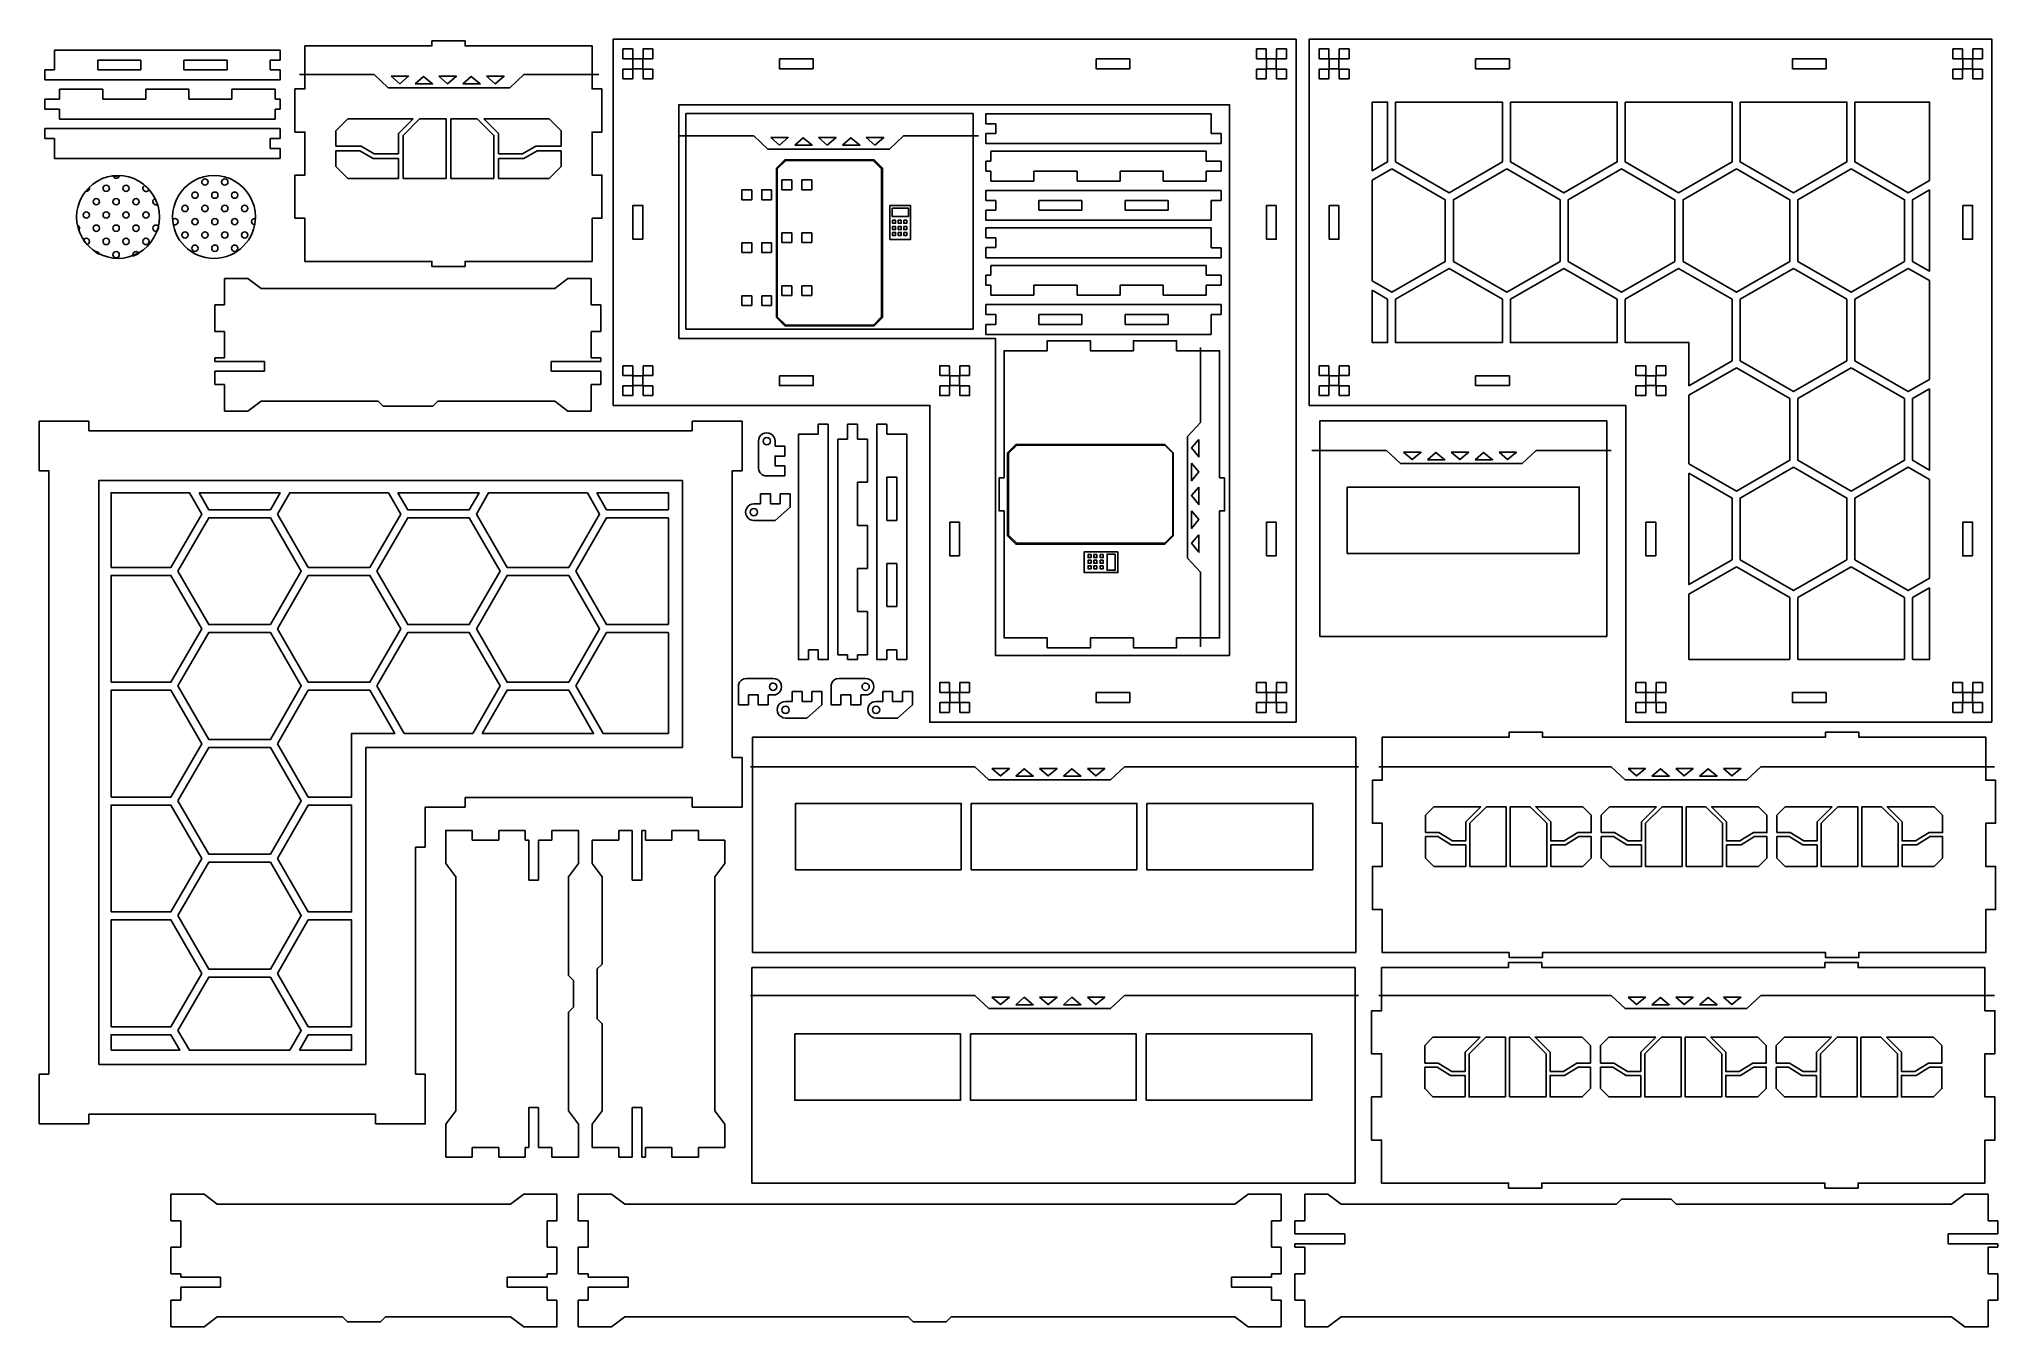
# Model space of a CAD drawing. Extents: x 3 to 594, y 4 to 392.
import ezdxf

# ---------------------------------------------------------------- set-up
doc = ezdxf.new("R2010")
doc.units = 0
for name, color, linetype in [('Découpe_1', 7, 'CONTINUOUS'), ('Découpe_2', 7, 'CONTINUOUS'), ('Découpe_4', 7, 'CONTINUOUS'), ('Gravure', 7, 'CONTINUOUS')]:
    doc.layers.add(name, color=color, linetype=linetype)

msp = doc.modelspace()

# ---------------------------------------------------------------- linework, layer by layer
at = {"layer": 'Découpe_1', "color": 5}
for points in [[(179.47506, 386.462489), (179.47506, 389.412489)], [(179.47506, 389.412489), (182.42466, 389.412489), (182.42466, 386.462489)], [(182.42466, 386.462489), (179.47506, 386.462489)], [(182.49966, 386.387489), (185.44966, 386.387489)], [(185.44966, 383.437489), (182.49966, 383.437489), (182.49966, 386.387489)], [(185.44966, 386.387489), (185.44966, 383.437489)], [(185.52466, 386.462489), (185.52466, 389.412489), (188.47466, 389.412489)], [(188.47466, 386.462489), (185.52466, 386.462489)], [(188.47466, 389.412489), (188.47466, 386.462489)], [(370.57466, 386.462489), (370.57466, 389.412489), (373.52466, 389.412489)], [(373.52466, 386.462489), (370.57466, 386.462489)], [(373.52466, 389.412489), (373.52466, 386.462489)], [(373.59966, 383.437489), (373.59966, 386.387489), (376.54966, 386.387489)], [(376.54966, 386.387489), (376.54966, 383.437489)], [(389.47506, 386.462489), (389.47506, 389.412489)], [(389.47506, 389.412489), (392.42506, 389.412489), (392.42506, 386.462489)], [(392.42506, 386.462489), (389.47506, 386.462489)], [(392.50006, 386.387489), (395.45006, 386.387489)], [(395.45006, 383.437489), (392.50006, 383.437489), (392.50006, 386.387489)], [(395.45006, 386.387489), (395.45006, 383.437489)], [(395.52506, 386.462489), (395.52506, 389.412489), (398.47506, 389.412489)], [(398.47506, 386.462489), (395.52506, 386.462489)], [(398.47506, 389.412489), (398.47506, 386.462489)], [(580.57506, 389.412489), (583.52506, 389.412489)], [(580.57506, 386.462489), (580.57506, 389.412489)], [(583.52506, 389.412489), (583.52506, 386.462489), (580.57506, 386.462489)], [(583.60006, 386.387489), (586.55006, 386.387489)], [(583.60006, 383.437489), (583.60006, 386.387489)], [(586.55006, 386.387489), (586.55006, 383.437489), (583.60006, 383.437489)], [(586.62506, 389.412489), (589.57506, 389.412489)], [(589.57506, 386.462489), (586.62506, 386.462489), (586.62506, 389.412489)], [(589.57506, 389.412489), (589.57506, 386.462489)], [(179.47506, 380.412489), (179.47506, 383.362489), (182.42466, 383.362489)], [(182.42466, 380.412489), (179.47506, 380.412489)], [(182.42466, 383.362489), (182.42466, 380.412489)], [(185.52466, 383.362489), (188.47466, 383.362489)], [(188.47466, 380.412489), (185.52466, 380.412489), (185.52466, 383.362489)], [(188.47466, 383.362489), (188.47466, 380.412489)], [(370.57466, 383.362489), (373.52466, 383.362489)], [(373.52466, 380.412489), (370.57466, 380.412489), (370.57466, 383.362489)], [(373.52466, 383.362489), (373.52466, 380.412489)], [(376.54966, 383.437489), (373.59966, 383.437489)], [(376.62466, 380.412489), (376.62466, 383.362489), (379.57466, 383.362489)], [(379.57466, 380.412489), (376.62466, 380.412489)], [(379.57466, 383.362489), (379.57466, 380.412489)], [(389.47506, 380.412489), (389.47506, 383.362489), (392.42506, 383.362489)], [(392.42506, 380.412489), (389.47506, 380.412489)], [(392.42506, 383.362489), (392.42506, 380.412489)], [(395.52506, 383.362489), (398.47506, 383.362489)], [(398.47506, 380.412489), (395.52506, 380.412489), (395.52506, 383.362489)], [(398.47506, 383.362489), (398.47506, 380.412489)], [(580.57506, 380.412489), (580.57506, 383.362489)], [(580.57506, 383.362489), (583.52506, 383.362489), (583.52506, 380.412489)], [(583.52506, 380.412489), (580.57506, 380.412489)], [(586.62506, 383.362489), (589.57506, 383.362489)], [(586.62506, 380.412489), (586.62506, 383.362489)], [(589.57506, 380.412489), (586.62506, 380.412489)], [(589.57506, 383.362489), (589.57506, 380.412489)], [(179.47506, 293.86239), (182.42466, 293.86239)], [(179.47506, 290.91239), (179.47506, 293.86239)], [(182.42466, 293.86239), (182.42466, 290.91239), (179.47506, 290.91239)], [(182.49966, 290.83739), (185.44966, 290.83739)], [(182.49966, 287.88739), (182.49966, 290.83739)], [(185.44966, 290.83739), (185.44966, 287.88739), (182.49966, 287.88739)], [(185.52466, 293.86239), (188.47466, 293.86239)], [(185.52466, 290.91239), (185.52466, 293.86239)], [(188.47466, 290.91239), (185.52466, 290.91239)], [(188.47466, 293.86239), (188.47466, 290.91239)], [(275.02467, 290.91239), (275.02467, 293.86239), (277.97467, 293.86239)], [(277.97467, 290.91239), (275.02467, 290.91239)], [(277.97467, 293.86239), (277.97467, 290.91239)], [(278.04967, 290.83739), (280.99967, 290.83739)], [(280.99967, 287.88739), (278.04967, 287.88739), (278.04967, 290.83739)], [(280.99967, 290.83739), (280.99967, 287.88739)], [(281.07467, 293.86239), (284.02467, 293.86239)], [(284.02467, 290.91239), (281.07467, 290.91239), (281.07467, 293.86239)], [(284.02467, 293.86239), (284.02467, 290.91239)], [(389.475, 293.862493), (392.425, 293.862493)], [(389.475, 290.912493), (389.475, 293.862493)], [(392.425, 293.862493), (392.425, 290.912493), (389.475, 290.912493)], [(392.5, 290.837493), (395.45, 290.837493)], [(392.5, 287.887493), (392.5, 290.837493)], [(395.45, 290.837493), (395.45, 287.887493), (392.5, 287.887493)], [(395.525, 293.862493), (398.475, 293.862493)], [(398.475, 290.912493), (395.525, 290.912493), (395.525, 293.862493)], [(398.475, 293.862493), (398.475, 290.912493)], [(485.02506, 290.91239), (485.02506, 293.86239), (487.97506, 293.86239)], [(487.97506, 290.91239), (485.02506, 290.91239)], [(487.97506, 293.86239), (487.97506, 290.91239)], [(488.05006, 290.83739), (491.00006, 290.83739)], [(491.00006, 287.88739), (488.05006, 287.88739), (488.05006, 290.83739)], [(491.00006, 290.83739), (491.00006, 287.88739)], [(491.07506, 293.86239), (494.02506, 293.86239)], [(494.02506, 290.91239), (491.07506, 290.91239), (491.07506, 293.86239)], [(494.02506, 293.86239), (494.02506, 290.91239)], [(185.52466, 284.86239), (185.52466, 287.81239)], [(185.52466, 287.81239), (188.47466, 287.81239)], [(188.47466, 284.86239), (185.52466, 284.86239)], [(188.47466, 287.81239), (188.47466, 284.86239)], [(275.02467, 287.81239), (277.97467, 287.81239)], [(277.97467, 284.86239), (275.02467, 284.86239), (275.02467, 287.81239)], [(277.97467, 287.81239), (277.97467, 284.86239)], [(281.07467, 287.81239), (284.02467, 287.81239)], [(281.07467, 284.86239), (281.07467, 287.81239)], [(284.02467, 287.81239), (284.02467, 284.86239), (281.07467, 284.86239)], [(389.475, 287.812493), (392.425, 287.812493)], [(392.425, 284.862493), (389.475, 284.862493), (389.475, 287.812493)], [(392.425, 287.812493), (392.425, 284.862493)], [(395.525, 284.862493), (395.525, 287.812493)], [(395.525, 287.812493), (398.475, 287.812493), (398.475, 284.862493)], [(398.475, 284.862493), (395.525, 284.862493)], [(485.02506, 287.81239), (487.97506, 287.81239)], [(487.97506, 284.86239), (485.02506, 284.86239), (485.02506, 287.81239)], [(487.97506, 287.81239), (487.97506, 284.86239)], [(491.07506, 287.81239), (494.02506, 287.81239)], [(491.07506, 284.86239), (491.07506, 287.81239)], [(494.02506, 287.81239), (494.02506, 284.86239), (491.07506, 284.86239)], [(373.59966, 236.48739), (373.59966, 246.68739)], [(373.59966, 246.68739), (376.54966, 246.68739)], [(376.54966, 246.68739), (376.54966, 236.48739)], [(488.05006, 246.68739), (491.00006, 246.68739)], [(488.05006, 236.48739), (488.05006, 246.68739)], [(491.00006, 246.68739), (491.00006, 236.48739)], [(376.54966, 236.48739), (373.59966, 236.48739)], [(491.00006, 236.48739), (488.05006, 236.48739)], [(275.02467, 195.36239), (275.02467, 198.31239), (277.97467, 198.31239)], [(277.97467, 195.36239), (275.02467, 195.36239)], [(277.97467, 198.31239), (277.97467, 195.36239)], [(278.04967, 195.28739), (280.99967, 195.28739)], [(280.99967, 192.33739), (278.04967, 192.33739), (278.04967, 195.28739)], [(280.99967, 195.28739), (280.99967, 192.33739)], [(281.07467, 195.36239), (281.07467, 198.31239)], [(281.07467, 198.31239), (284.02467, 198.31239), (284.02467, 195.36239)], [(284.02467, 195.36239), (281.07467, 195.36239)], [(322.19966, 195.28739), (332.39966, 195.28739)], [(322.19966, 192.33739), (322.19966, 195.28739)], [(332.39966, 195.28739), (332.39966, 192.33739)], [(370.57466, 195.36239), (370.57466, 198.31239)], [(370.57466, 198.31239), (373.52466, 198.31239), (373.52466, 195.36239)], [(373.52466, 195.36239), (370.57466, 195.36239)], [(373.59966, 195.28739), (376.54966, 195.28739)], [(373.59966, 192.33739), (373.59966, 195.28739)], [(376.54966, 195.28739), (376.54966, 192.33739), (373.59966, 192.33739)], [(376.62466, 195.36239), (376.62466, 198.31239)], [(376.62466, 198.31239), (379.57466, 198.31239), (379.57466, 195.36239)], [(379.57466, 195.36239), (376.62466, 195.36239)], [(485.025, 198.312493), (487.975, 198.312493)], [(485.025, 195.362493), (485.025, 198.312493)], [(487.975, 198.312493), (487.975, 195.362493), (485.025, 195.362493)], [(488.05, 192.337493), (488.05, 195.287493)], [(488.05, 195.287493), (491, 195.287493), (491, 192.337493)], [(491.075, 198.312493), (494.025, 198.312493)], [(494.025, 195.362493), (491.075, 195.362493), (491.075, 198.312493)], [(494.025, 198.312493), (494.025, 195.362493)], [(580.57506, 198.31239), (583.52506, 198.31239)], [(583.52506, 195.36239), (580.57506, 195.36239), (580.57506, 198.31239)], [(583.52506, 198.31239), (583.52506, 195.36239)], [(583.60006, 192.33739), (583.60006, 195.28739), (586.55006, 195.28739)], [(586.55006, 195.28739), (586.55006, 192.33739)], [(586.62506, 198.31239), (589.57506, 198.31239)], [(589.57506, 195.36239), (586.62506, 195.36239), (586.62506, 198.31239)], [(589.57506, 198.31239), (589.57506, 195.36239)], [(275.02467, 192.26239), (277.97467, 192.26239)], [(277.97467, 189.31239), (275.02467, 189.31239), (275.02467, 192.26239)], [(277.97467, 192.26239), (277.97467, 189.31239)], [(281.07467, 189.31239), (281.07467, 192.26239), (284.02467, 192.26239)], [(284.02467, 189.31239), (281.07467, 189.31239)], [(284.02467, 192.26239), (284.02467, 189.31239)], [(332.39966, 192.33739), (322.19966, 192.33739)], [(370.57466, 192.26239), (373.52466, 192.26239)], [(370.57466, 189.31239), (370.57466, 192.26239)], [(373.52466, 192.26239), (373.52466, 189.31239), (370.57466, 189.31239)], [(376.62466, 192.26239), (379.57466, 192.26239)], [(376.62466, 189.31239), (376.62466, 192.26239)], [(379.57466, 192.26239), (379.57466, 189.31239), (376.62466, 189.31239)], [(485.025, 189.312493), (485.025, 192.262493)], [(485.025, 192.262493), (487.975, 192.262493), (487.975, 189.312493)], [(487.975, 189.312493), (485.025, 189.312493)], [(491, 192.337493), (488.05, 192.337493)], [(491.075, 192.262493), (494.025, 192.262493)], [(491.075, 189.312493), (491.075, 192.262493)], [(494.025, 192.262493), (494.025, 189.312493), (491.075, 189.312493)], [(580.57506, 189.31239), (580.57506, 192.26239), (583.52506, 192.26239)], [(583.52506, 189.31239), (580.57506, 189.31239)], [(583.52506, 192.26239), (583.52506, 189.31239)], [(586.55006, 192.33739), (583.60006, 192.33739)], [(586.62506, 189.31239), (586.62506, 192.26239), (589.57506, 192.26239)], [(589.57506, 189.31239), (586.62506, 189.31239)], [(589.57506, 192.26239), (589.57506, 189.31239)], [(424.02506, 160.86239), (421.52506, 158.36239)], [(438.22806, 160.86239), (424.02506, 160.86239)], [(433.72506, 150.56239), (433.72506, 156.35949), (438.22806, 160.86239)], [(434.92506, 155.86239), (439.92506, 160.86239), (445.92506, 160.86239)], [(445.92506, 160.86239), (445.92506, 142.86239)], [(453.12506, 160.86239), (447.12506, 160.86239)], [(447.12506, 160.86239), (447.12506, 142.86239)], [(458.12506, 155.86239), (453.12506, 160.86239)], [(477.02506, 160.86239), (474.52506, 158.36239)], [(491.22796, 160.86239), (477.02506, 160.86239)], [(486.72506, 156.35949), (491.22796, 160.86239)], [(506.12506, 160.86239), (500.12506, 160.86239)], [(500.12506, 160.86239), (500.12506, 142.86239)], [(511.12506, 155.86239), (506.12506, 160.86239)], [(530.02506, 160.86239), (527.52506, 158.36239)], [(544.228, 160.86239), (530.02506, 160.86239)], [(539.72506, 156.35949), (544.228, 160.86239)], [(553.12506, 160.86239), (553.12506, 142.86239)], [(559.12506, 160.86239), (553.12506, 160.86239)], [(564.12506, 155.86239), (559.12506, 160.86239)], [(421.52506, 158.36239), (421.52506, 153.06239)], [(445.92506, 142.86239), (434.92506, 142.86239), (434.92506, 155.86239)], [(458.12506, 142.86239), (458.12506, 155.86239)], [(474.52506, 158.36239), (474.52506, 153.06239)], [(486.72506, 150.56239), (486.72506, 156.35949)], [(511.12506, 142.86239), (511.12506, 155.86239)], [(527.52506, 158.36239), (527.52506, 153.06239)], [(539.72506, 150.56239), (539.72506, 156.35949)], [(564.12506, 142.86239), (564.12506, 155.86239)], [(421.52506, 153.06239), (425.59206, 153.06239)], [(421.52506, 151.86239), (421.52506, 145.36239), (424.02506, 142.86239)], [(425.25206, 151.86239), (421.52506, 151.86239)], [(429.31906, 149.36239), (425.25206, 151.86239)], [(425.59206, 153.06239), (429.65806, 150.56239)], [(433.72506, 142.86239), (433.72506, 149.36239), (429.31906, 149.36239)], [(429.65806, 150.56239), (433.72506, 150.56239)], [(474.52506, 153.06239), (478.59176, 153.06239)], [(474.52506, 151.86239), (474.52506, 145.36239)], [(478.25236, 151.86239), (474.52506, 151.86239)], [(482.31906, 149.36239), (478.25236, 151.86239)], [(478.59176, 153.06239), (482.65836, 150.56239)], [(486.72506, 149.36239), (482.31906, 149.36239)], [(482.65836, 150.56239), (486.72506, 150.56239)], [(486.72506, 142.86239), (486.72506, 149.36239)], [(527.52506, 153.06239), (531.59176, 153.06239)], [(527.52506, 151.86239), (527.52506, 145.36239)], [(531.25236, 151.86239), (527.52506, 151.86239)], [(535.31906, 149.36239), (531.25236, 151.86239)], [(531.59176, 153.06239), (535.65836, 150.56239)], [(539.72506, 149.36239), (535.31906, 149.36239)], [(535.65836, 150.56239), (539.72506, 150.56239)], [(539.72506, 142.86239), (539.72506, 149.36239)], [(424.02506, 142.86239), (433.72506, 142.86239)], [(447.12506, 142.86239), (458.12506, 142.86239)], [(474.52506, 145.36239), (477.02506, 142.86239)], [(477.02506, 142.86239), (486.72506, 142.86239)], [(500.12506, 142.86239), (511.12506, 142.86239)], [(527.52506, 145.36239), (530.02506, 142.86239)], [(530.02506, 142.86239), (539.72506, 142.86239)], [(553.12506, 142.86239), (564.12506, 142.86239)], [(423.8086, 91.34533), (421.3086, 88.84533)], [(421.3086, 88.84533), (421.3086, 83.54533)], [(438.0116, 91.34533), (423.8086, 91.34533)], [(433.5086, 81.04533), (433.5086, 86.84243), (438.0116, 91.34533)], [(434.7086, 86.34533), (439.7086, 91.34533), (445.7086, 91.34533)], [(445.7086, 91.34533), (445.7086, 73.34533)], [(452.9086, 91.34533), (446.9086, 91.34533)], [(446.9086, 91.34533), (446.9086, 73.34533)], [(457.9086, 86.34533), (452.9086, 91.34533)], [(476.8086, 91.34533), (474.3086, 88.84533)], [(474.3086, 88.84533), (474.3086, 83.54533)], [(491.0115, 91.34533), (476.8086, 91.34533)], [(486.5086, 86.84243), (491.0115, 91.34533)], [(505.90861, 91.34533), (499.9086, 91.34533)], [(499.9086, 91.34533), (499.9086, 73.34533)], [(510.9086, 86.34533), (505.90861, 91.34533)], [(529.8086, 91.34533), (527.30861, 88.84533)], [(527.30861, 88.84533), (527.30861, 83.54533)], [(544.01154, 91.34533), (529.8086, 91.34533)], [(539.5086, 86.84243), (544.01154, 91.34533)], [(552.9086, 91.34533), (552.9086, 73.34533)], [(558.90861, 91.34533), (552.9086, 91.34533)], [(563.9086, 86.34533), (558.90861, 91.34533)], [(421.3086, 83.54533), (425.3756, 83.54533)], [(425.3756, 83.54533), (429.4416, 81.04533)], [(445.7086, 73.34533), (434.7086, 73.34533), (434.7086, 86.34533)], [(457.9086, 73.34533), (457.9086, 86.34533)], [(474.3086, 83.54533), (478.3753, 83.54533)], [(478.3753, 83.54533), (482.4419, 81.04533)], [(486.5086, 81.04533), (486.5086, 86.84243)], [(510.9086, 73.34533), (510.9086, 86.34533)], [(527.30861, 83.54533), (531.3753, 83.54533)], [(531.3753, 83.54533), (535.44189, 81.04533)], [(539.5086, 81.04533), (539.5086, 86.84243)], [(563.9086, 73.34533), (563.9086, 86.34533)], [(421.3086, 82.34533), (421.3086, 75.84533), (423.8086, 73.34533)], [(425.0356, 82.34533), (421.3086, 82.34533)], [(429.1026, 79.84533), (425.0356, 82.34533)], [(433.5086, 73.34533), (433.5086, 79.84533), (429.1026, 79.84533)], [(429.4416, 81.04533), (433.5086, 81.04533)], [(474.3086, 82.34533), (474.3086, 75.84533)], [(478.0359, 82.34533), (474.3086, 82.34533)], [(482.1026, 79.84533), (478.0359, 82.34533)], [(486.5086, 79.84533), (482.1026, 79.84533)], [(482.4419, 81.04533), (486.5086, 81.04533)], [(486.5086, 73.34533), (486.5086, 79.84533)], [(527.30861, 82.34533), (527.30861, 75.84533)], [(531.0359, 82.34533), (527.30861, 82.34533)], [(535.1026, 79.84533), (531.0359, 82.34533)], [(539.5086, 79.84533), (535.1026, 79.84533)], [(535.44189, 81.04533), (539.5086, 81.04533)], [(539.5086, 73.34533), (539.5086, 79.84533)], [(423.8086, 73.34533), (433.5086, 73.34533)], [(446.9086, 73.34533), (457.9086, 73.34533)], [(474.3086, 75.84533), (476.8086, 73.34533)], [(476.8086, 73.34533), (486.5086, 73.34533)], [(499.9086, 73.34533), (510.9086, 73.34533)], [(527.30861, 75.84533), (529.8086, 73.34533)], [(529.8086, 73.34533), (539.5086, 73.34533)], [(552.9086, 73.34533), (563.9086, 73.34533)]]:
    msp.add_lwpolyline(points, dxfattribs=at)
for points in [[(236.84966, 383.437489), (226.64966, 383.437489), (226.64966, 386.387489), (236.84966, 386.387489)], [(322.19966, 386.387489), (332.39966, 386.387489), (332.39966, 383.437489), (322.19966, 383.437489)], [(376.62466, 386.462489), (376.62466, 389.412489), (379.57466, 389.412489), (379.57466, 386.462489)], [(446.85006, 383.437489), (436.65006, 383.437489), (436.65006, 386.387489), (446.85006, 386.387489)], [(532.20006, 383.437489), (532.20006, 386.387489), (542.40006, 386.387489), (542.40006, 383.437489)], [(185.44966, 332.037489), (182.49966, 332.037489), (182.49966, 342.237489), (185.44966, 342.237489)], [(376.54966, 342.237489), (376.54966, 332.037489), (373.59966, 332.037489), (373.59966, 342.237489)], [(395.45006, 342.237489), (395.45006, 332.037489), (392.50006, 332.037489), (392.50006, 342.237489)], [(583.60006, 342.237489), (586.55006, 342.237489), (586.55006, 332.037489), (583.60006, 332.037489)], [(226.64966, 290.83739), (236.84966, 290.83739), (236.84966, 287.88739), (226.64966, 287.88739)], [(436.65006, 290.83739), (446.85006, 290.83739), (446.85006, 287.88739), (436.65006, 287.88739)], [(182.42466, 287.81239), (182.42466, 284.86239), (179.47506, 284.86239), (179.47506, 287.81239)], [(280.99967, 236.48739), (278.04967, 236.48739), (278.04967, 246.68739), (280.99967, 246.68739)], [(586.55006, 236.48739), (583.60006, 236.48739), (583.60006, 246.68739), (586.55006, 246.68739)], [(532.20006, 195.28739), (542.40006, 195.28739), (542.40006, 192.33739), (532.20006, 192.33739)], [(281.52506, 141.86239), (231.52506, 141.86239), (231.52506, 161.86239), (281.52506, 161.86239)], [(334.52506, 141.86239), (284.52506, 141.86239), (284.52506, 161.86239), (334.52506, 161.86239)], [(337.52506, 141.86239), (337.52506, 161.86239), (387.52506, 161.86239), (387.52506, 141.86239)], [(469.02506, 160.86239), (471.52506, 158.36239), (471.52506, 153.06239), (467.45836, 153.06239), (463.39176, 150.56239), (459.32506, 150.56239), (459.32506, 156.35949), (454.82216, 160.86239)], [(498.92506, 142.86239), (487.92506, 142.86239), (487.92506, 155.86239), (492.92506, 160.86239), (498.92506, 160.86239)], [(512.32506, 156.35949), (507.82216, 160.86239), (522.02506, 160.86239), (524.52506, 158.36239), (524.52506, 153.06239), (520.45836, 153.06239), (516.39176, 150.56239), (512.32506, 150.56239)], [(551.92506, 160.86239), (551.92506, 142.86239), (540.92506, 142.86239), (540.92506, 155.86239), (545.92506, 160.86239)], [(577.52506, 158.36239), (577.52506, 153.06239), (573.45836, 153.06239), (569.39176, 150.56239), (565.32506, 150.56239), (565.32506, 156.35949), (560.82216, 160.86239), (575.02506, 160.86239)], [(467.79776, 151.86239), (471.52506, 151.86239), (471.52506, 145.36239), (469.02506, 142.86239), (459.32506, 142.86239), (459.32506, 149.36239), (463.73106, 149.36239)], [(512.32506, 142.86239), (512.32506, 149.36239), (516.73106, 149.36239), (520.79776, 151.86239), (524.52506, 151.86239), (524.52506, 145.36239), (522.02506, 142.86239)], [(573.79776, 151.86239), (577.52506, 151.86239), (577.52506, 145.36239), (575.02506, 142.86239), (565.32506, 142.86239), (565.32506, 149.36239), (569.73106, 149.36239)], [(231.30887, 92.34533), (281.3086, 92.34533), (281.3086, 72.34533), (231.30887, 72.34533)], [(284.3086, 92.34533), (334.3086, 92.34533), (334.3086, 72.34533), (284.3086, 72.34533)], [(337.3086, 72.34533), (337.3086, 92.34533), (387.3086, 92.34533), (387.3086, 72.34533)], [(468.8086, 91.34533), (471.3086, 88.84533), (471.3086, 83.54533), (467.2419, 83.54533), (463.1753, 81.04533), (459.1086, 81.04533), (459.1086, 86.84243), (454.6057, 91.34533)], [(498.7086, 73.34533), (487.7086, 73.34533), (487.7086, 86.34533), (492.7086, 91.34533), (498.7086, 91.34533)], [(512.10861, 86.84243), (507.60569, 91.34533), (521.80861, 91.34533), (524.30859, 88.84533), (524.30859, 83.54533), (520.24191, 83.54533), (516.17531, 81.04533), (512.10861, 81.04533)], [(551.70862, 91.34533), (551.70862, 73.34533), (540.70861, 73.34533), (540.70861, 86.34533), (545.7086, 91.34533)], [(577.3086, 88.84533), (577.3086, 83.54533), (573.24189, 83.54533), (569.17529, 81.04533), (565.10861, 81.04533), (565.10861, 86.84243), (560.6057, 91.34533), (574.80859, 91.34533)], [(467.5813, 82.34533), (471.3086, 82.34533), (471.3086, 75.84533), (468.8086, 73.34533), (459.1086, 73.34533), (459.1086, 79.84533), (463.5146, 79.84533)], [(512.10861, 73.34533), (512.10861, 79.84533), (516.5146, 79.84533), (520.58131, 82.34533), (524.30859, 82.34533), (524.30859, 75.84533), (521.80861, 73.34533)], [(573.58129, 82.34533), (577.3086, 82.34533), (577.3086, 75.84533), (574.80859, 73.34533), (565.10861, 73.34533), (565.10861, 79.84533), (569.51461, 79.84533)]]:
    msp.add_lwpolyline(points, close=True, dxfattribs=at)
at = {"layer": 'Découpe_2', "color": 6}
for points in [[(8.041974, 389.083566), (8.041974, 383.083566)], [(8.041974, 389.083566), (76.041974, 389.083566), (76.041974, 386.058566)], [(73.041974, 386.058566), (76.041974, 386.058566)], [(73.041974, 383.108566), (73.041974, 386.058566)], [(76.041974, 383.108566), (76.041974, 380.083566), (5.041974, 380.083566)], [(5.041974, 380.083566), (5.041974, 383.083566)], [(8.041974, 383.083566), (5.041974, 383.083566)], [(76.041974, 383.108566), (73.041974, 383.108566)], [(5.041974, 371.243627), (5.041974, 374.243627)], [(9.541974, 374.243627), (5.041974, 374.243627)], [(9.541974, 377.243627), (9.541974, 374.243627)], [(9.541974, 377.243627), (22.541974, 377.243627)], [(22.541974, 374.243627), (22.541974, 377.243627)], [(35.541974, 374.243627), (22.541974, 374.243627)], [(35.541974, 377.243627), (35.541974, 374.243627)], [(35.541974, 377.243627), (48.541974, 377.243627)], [(48.541974, 374.243627), (48.541974, 377.243627)], [(61.541936, 374.243627), (48.541974, 374.243627)], [(61.541936, 377.243627), (61.541936, 374.243627)], [(61.541936, 377.243627), (74.541974, 377.243627)], [(74.541974, 374.243627), (74.541974, 377.243627)], [(76.041974, 374.243627), (74.541974, 374.243627)], [(76.041974, 374.243627), (76.041974, 371.243627)], [(5.041974, 371.243627), (9.541974, 371.243627)], [(9.541974, 371.243627), (9.541974, 368.243627)], [(74.541974, 368.243627), (9.541974, 368.243627)], [(74.541974, 371.243627), (76.041974, 371.243627)], [(74.541974, 368.243627), (74.541974, 371.243627)], [(288.932926, 366.85655), (288.932926, 369.88155), (356.932926, 369.88155)], [(288.932926, 366.85655), (291.932926, 366.85655)], [(291.932926, 366.85655), (291.932926, 363.90655)], [(356.932926, 363.88155), (356.932926, 369.88155)], [(5.041974, 362.403696), (5.041974, 365.403696)], [(5.041974, 365.403696), (76.041974, 365.403696), (76.041974, 362.378696)], [(5.041974, 362.403696), (8.041974, 362.403696)], [(8.041974, 362.403696), (8.041974, 356.403696)], [(73.041974, 362.378696), (76.041974, 362.378696)], [(73.041974, 359.428696), (73.041974, 362.378696)], [(359.932926, 360.88155), (288.932926, 360.88155), (288.932926, 363.90655)], [(291.932926, 363.90655), (288.932926, 363.90655)], [(359.932926, 363.88155), (356.932926, 363.88155)], [(359.932926, 363.88155), (359.932926, 360.88155)], [(76.041974, 359.428696), (76.041974, 356.403696), (8.041974, 356.403696)], [(76.041974, 359.428696), (73.041974, 359.428696)], [(288.932926, 352.570797), (288.932926, 355.570797)], [(290.432926, 355.570797), (288.932926, 355.570797)], [(290.432926, 358.570797), (290.432926, 355.570797)], [(290.432926, 358.570797), (355.432926, 358.570797)], [(355.432926, 355.570797), (355.432926, 358.570797)], [(359.932926, 355.570797), (355.432926, 355.570797)], [(359.932926, 355.570797), (359.932926, 352.570797)], [(288.932926, 352.570797), (290.432926, 352.570797)], [(290.432926, 352.570797), (290.432926, 349.570797)], [(303.432966, 349.570797), (290.432926, 349.570797)], [(303.432966, 352.570797), (316.432926, 352.570797)], [(303.432966, 349.570797), (303.432966, 352.570797)], [(316.432926, 352.570797), (316.432926, 349.570797)], [(329.432926, 349.570797), (316.432926, 349.570797)], [(329.432926, 352.570797), (342.432926, 352.570797)], [(329.432926, 349.570797), (329.432926, 352.570797)], [(342.432926, 352.570797), (342.432926, 349.570797)], [(355.432926, 349.570797), (342.432926, 349.570797)], [(355.432926, 352.570797), (359.932926, 352.570797)], [(355.432926, 349.570797), (355.432926, 352.570797)], [(18.52413, 347.56968), (18.52409, 347.56941)], [(288.932926, 343.705857), (288.932926, 346.730857), (359.932926, 346.730857)], [(288.932926, 343.705857), (291.932926, 343.705857)], [(291.932926, 343.705857), (291.932926, 340.755857)], [(356.932926, 343.730857), (359.932926, 343.730857)], [(356.932926, 337.730857), (356.932926, 343.730857)], [(359.932926, 346.730857), (359.932926, 343.730857)], [(356.932926, 337.730857), (288.932926, 337.730857), (288.932926, 340.755857)], [(291.932926, 340.755857), (288.932926, 340.755857)], [(288.932926, 332.43426), (288.932926, 335.45926), (356.932926, 335.45926)], [(288.932926, 332.43426), (291.932926, 332.43426)], [(291.932926, 332.43426), (291.932926, 329.48426)], [(356.932926, 329.45926), (356.932926, 335.45926)], [(359.932926, 326.45926), (288.932926, 326.45926), (288.932926, 329.48426)], [(291.932926, 329.48426), (288.932926, 329.48426)], [(359.932926, 329.45926), (356.932926, 329.45926)], [(359.932926, 329.45926), (359.932926, 326.45926)], [(288.932926, 318.148507), (288.932926, 321.148507)], [(290.432926, 321.148507), (288.932926, 321.148507)], [(290.432926, 324.148507), (290.432926, 321.148507)], [(290.432926, 324.148507), (355.432926, 324.148507)], [(355.432926, 321.148507), (355.432926, 324.148507)], [(359.932926, 321.148507), (355.432926, 321.148507)], [(359.932926, 321.148507), (359.932926, 318.148507)], [(288.932926, 318.148507), (290.432926, 318.148507)], [(290.432926, 318.148507), (290.432926, 315.148507)], [(303.432966, 315.148507), (290.432926, 315.148507)], [(303.432966, 318.148507), (316.432926, 318.148507)], [(303.432966, 315.148507), (303.432966, 318.148507)], [(316.432926, 318.148507), (316.432926, 315.148507)], [(329.432926, 315.148507), (316.432926, 315.148507)], [(329.432926, 318.148507), (342.432926, 318.148507)], [(329.432926, 315.148507), (329.432926, 318.148507)], [(342.432926, 318.148507), (342.432926, 315.148507)], [(355.432926, 315.148507), (342.432926, 315.148507)], [(355.432926, 318.148507), (359.932926, 318.148507)], [(355.432926, 315.148507), (355.432926, 318.148507)], [(288.932926, 309.283567), (288.932926, 312.308567), (359.932926, 312.308567)], [(288.932926, 309.283567), (291.932926, 309.283567)], [(291.932926, 309.283567), (291.932926, 306.333567)], [(356.932926, 309.308567), (359.932926, 309.308567)], [(356.932926, 303.308567), (356.932926, 309.308567)], [(359.932926, 312.308567), (359.932926, 309.308567)], [(356.932926, 303.308567), (288.932926, 303.308567), (288.932926, 306.333567)], [(291.932926, 306.333567), (288.932926, 306.333567)], [(235.4224, 205.222037), (232.3974, 205.222037), (232.3974, 273.222037)], [(238.3974, 273.222037), (232.3974, 273.222037)], [(241.3974, 276.222037), (241.3974, 205.222037), (238.3724, 205.222037)], [(238.3974, 276.222037), (241.3974, 276.222037)], [(238.3974, 276.222037), (238.3974, 273.222037)], [(247.237331, 276.222037), (250.237331, 276.222037)], [(247.237331, 276.222037), (247.237331, 271.722037)], [(250.237331, 271.722037), (250.237331, 276.222037)], [(256.07727, 276.222037), (259.07727, 276.222037)], [(259.10227, 205.222037), (256.07727, 205.222037), (256.07727, 276.222037)], [(259.07727, 273.222037), (259.07727, 276.222037)], [(265.07727, 273.222037), (259.07727, 273.222037)], [(265.07727, 273.222037), (265.07727, 205.222037), (262.05227, 205.222037)], [(244.237331, 206.722037), (244.237331, 271.722037)], [(247.237331, 271.722037), (244.237331, 271.722037)], [(253.237331, 271.722037), (250.237331, 271.722037)], [(253.237331, 271.722037), (253.237331, 258.722037)], [(250.237331, 258.722037), (253.237331, 258.722037)], [(250.237331, 245.722037), (250.237331, 258.722037)], [(253.237331, 245.722037), (250.237331, 245.722037)], [(253.237331, 245.722037), (253.237331, 232.722037)], [(250.237331, 232.722037), (253.237331, 232.722037)], [(250.237331, 219.722075), (250.237331, 232.722037)], [(253.237331, 219.722075), (250.237331, 219.722075)], [(253.237331, 219.722075), (253.237331, 206.722037)], [(235.4224, 208.222037), (238.3724, 208.222037)], [(235.4224, 205.222037), (235.4224, 208.222037)], [(238.3724, 208.222037), (238.3724, 205.222037)], [(259.10227, 208.222037), (262.05227, 208.222037)], [(259.10227, 205.222037), (259.10227, 208.222037)], [(262.05227, 208.222037), (262.05227, 205.222037)], [(244.237331, 206.722037), (247.237331, 206.722037)], [(247.237331, 206.722037), (247.237331, 205.222037)], [(250.237331, 205.222037), (247.237331, 205.222037)], [(250.237331, 206.722037), (253.237331, 206.722037)], [(250.237331, 205.222037), (250.237331, 206.722037)], [(456.6086, 112.34533), (542.00861, 112.34533), (542.00861, 113.84533), (552.00859, 113.84533), (552.00859, 112.34533), (590.3086, 112.34533), (590.3086, 99.34533), (593.3086, 99.34533), (593.3086, 86.34533), (590.3086, 86.34533), (590.3086, 73.34533), (593.3086, 73.34533), (593.3086, 60.34533), (590.3086, 60.34533), (590.3086, 47.34533), (552.00859, 47.34533), (552.00859, 45.84533), (542.00861, 45.84533), (542.00861, 47.34533), (456.6086, 47.34533), (456.6086, 45.84533), (446.6086, 45.84533), (446.6086, 47.34533), (408.3086, 47.34533), (408.3086, 60.34533), (405.3086, 60.34533), (405.3086, 73.34533), (408.3086, 73.34533), (408.3086, 86.34533), (405.3086, 86.34533), (405.3086, 99.34533), (408.3086, 99.34533), (408.3086, 112.34533), (446.6086, 112.34533)], [(446.6086, 113.84533), (456.6086, 113.84533)], [(446.6086, 113.84533), (446.6086, 112.34533)], [(456.6086, 112.34533), (456.6086, 113.84533)]]:
    msp.add_lwpolyline(points, dxfattribs=at)
at = {"layer": 'Découpe_2', "color": 5}
for points in [[(21.041974, 386.058566), (34.041974, 386.058566)], [(21.041974, 383.108566), (21.041974, 386.058566)], [(34.041974, 386.058566), (34.041974, 383.108566)], [(47.041974, 383.108566), (47.041974, 386.058566)], [(47.041974, 386.058566), (60.041936, 386.058566)], [(60.041936, 386.058566), (60.041936, 383.108566)], [(34.041974, 383.108566), (21.041974, 383.108566)], [(60.041936, 383.108566), (47.041974, 383.108566)], [(304.932966, 343.705857), (317.932926, 343.705857)], [(304.932966, 340.755857), (304.932966, 343.705857)], [(317.932926, 343.705857), (317.932926, 340.755857)], [(330.932926, 343.705857), (343.932926, 343.705857)], [(330.932926, 340.755857), (330.932926, 343.705857)], [(343.932926, 343.705857), (343.932926, 340.755857)], [(317.932926, 340.755857), (304.932966, 340.755857)], [(343.932926, 340.755857), (330.932926, 340.755857)], [(304.932966, 309.283567), (317.932926, 309.283567)], [(304.932966, 306.333567), (304.932966, 309.283567)], [(317.932926, 309.283567), (317.932926, 306.333567)], [(330.932926, 309.283567), (343.932926, 309.283567)], [(330.932926, 306.333567), (330.932926, 309.283567)], [(343.932926, 309.283567), (343.932926, 306.333567)], [(317.932926, 306.333567), (304.932966, 306.333567)], [(343.932926, 306.333567), (330.932926, 306.333567)], [(259.10227, 247.222037), (259.10227, 260.222037)], [(259.10227, 260.222037), (262.05227, 260.222037)], [(262.05227, 260.222037), (262.05227, 247.222037)], [(262.05227, 247.222037), (259.10227, 247.222037)], [(259.10227, 234.222037), (262.05227, 234.222037)], [(259.10227, 221.222075), (259.10227, 234.222037)], [(262.05227, 234.222037), (262.05227, 221.222075)], [(262.05227, 221.222075), (259.10227, 221.222075)]]:
    msp.add_lwpolyline(points, dxfattribs=at)
at = {"layer": 'Découpe_2', "color": 6}
for points in [[(27.22537, 351.09637)], [(20.59942, 344.30397)], [(23.59923, 348.30375)], [(26.59905, 344.30397)], [(29.59939, 348.30375)], [(32.5992, 344.30397)], [(35.20163, 348.21485)], [(38.36164, 344.27247)], [(17.59908, 340.30424)], [(23.59923, 340.30424)], [(29.59939, 340.30424)], [(35.59902, 340.30424)], [(14.961, 336.23166)], [(17.59908, 332.30425)], [(20.59942, 336.30396)], [(23.59923, 332.30425)], [(26.59905, 336.30396)], [(29.59939, 332.30425)], [(32.5992, 336.30396)], [(35.59902, 332.30425)], [(38.59935, 336.30396)], [(20.59942, 328.30396)], [(26.59905, 328.30398)], [(32.5992, 328.30398)], [(345.45843, 267.601), (345.45843, 242.6012), (342.95843, 240.10121), (297.95843, 240.10121), (295.45843, 242.6012), (295.45843, 267.601), (297.95843, 270.10098), (342.95843, 270.10098)], [(476.22496, 212.253299)], [(446.82506, 116.86239), (446.82506, 115.36239), (456.82506, 115.36239), (456.82506, 116.86239), (542.22506, 116.86239), (542.22506, 115.36239), (552.22506, 115.36239), (552.22506, 116.86239), (590.52506, 116.86239), (590.52506, 129.86239), (593.52506, 129.86239), (593.52506, 142.86239), (590.52506, 142.86239), (590.52506, 155.86239), (593.52506, 155.86239), (593.52506, 168.86239), (590.52506, 168.86239), (590.52506, 181.86239), (552.22506, 181.86239), (552.22506, 183.36239), (542.22506, 183.36239), (542.22506, 181.86239), (456.82506, 181.86239), (456.82506, 183.36239), (446.82506, 183.36239), (446.82506, 181.86239), (408.52506, 181.86239), (408.52506, 168.86239), (405.52506, 168.86239), (405.52506, 155.86239), (408.52506, 155.86239), (408.52506, 142.86239), (405.52506, 142.86239), (405.52506, 129.86239), (408.52506, 129.86239), (408.52506, 116.86239)], [(218.52506, 181.86239)], [(218.30897, 112.34533)]]:
    msp.add_lwpolyline(points, close=True, dxfattribs=at)
at = {"layer": 'Découpe_2', "color": 1}
for points in [[(53.371409, 350.262124)], [(59.371561, 350.262124)], [(50.371592, 346.262367)], [(56.371225, 346.262367)], [(62.371377, 346.262367)], [(44.371443, 338.262339)], [(47.371259, 342.262095)], [(50.371592, 338.262339)], [(53.371409, 342.262095)], [(56.371225, 338.262339)], [(59.371561, 342.262095)], [(62.371377, 338.262339)], [(65.371194, 342.262095)], [(68.371531, 338.262399)], [(47.371259, 334.262066)], [(53.371409, 334.262066)], [(59.371561, 334.262066)], [(65.371194, 334.262066)], [(50.371592, 330.26231)], [(56.371225, 330.26231)], [(62.371377, 330.26231)]]:
    msp.add_lwpolyline(points, close=True, dxfattribs=at)
at = {"layer": 'Découpe_2', "color": 4}
for points in [[(39.678988, 338.750587)], [(68.622623, 338.750587)]]:
    msp.add_lwpolyline(points, close=True, dxfattribs=at)
for points in [[(59.327043, 320.21022), (66.327043, 320.21022)], [(59.327043, 320.21022), (59.327043, 312.21022)], [(66.327043, 320.21022), (70.327043, 317.21022), (158.877043, 317.21022), (162.877043, 320.21022), (169.877043, 320.21022)], [(169.877043, 312.21022), (169.877043, 320.21022)], [(56.377043, 304.21022), (56.377043, 312.21022)], [(59.327043, 312.21022), (56.377043, 312.21022)], [(172.827043, 312.21022), (169.877043, 312.21022)], [(172.827043, 312.21022), (172.827043, 304.21022)], [(56.377043, 304.21022), (59.327043, 304.21022)], [(59.327043, 304.21022), (59.327043, 296.21022)], [(169.877043, 304.21022), (172.827043, 304.21022)], [(169.877043, 296.21022), (169.877043, 304.21022)], [(56.377043, 295.16022), (56.377043, 296.21022)], [(59.327043, 296.21022), (56.377043, 296.21022)], [(172.827043, 296.21022), (169.877043, 296.21022)], [(172.827043, 296.21022), (172.827043, 295.16022)], [(56.377043, 295.16022), (71.377043, 295.16022)], [(56.377043, 288.21022), (56.377043, 292.21022)], [(71.377043, 292.21022), (56.377043, 292.21022)], [(71.377043, 295.16022), (71.377043, 292.21022)], [(157.827043, 295.16022), (172.827043, 295.16022)], [(157.827043, 292.21022), (157.827043, 295.16022)], [(172.827043, 292.21022), (157.827043, 292.21022)], [(172.827043, 292.21022), (172.827043, 288.21022)], [(56.377043, 288.21022), (59.327043, 288.21022)], [(59.327043, 288.21022), (59.327043, 280.21022)], [(169.877043, 288.21022), (172.827043, 288.21022)], [(169.877043, 280.21022), (169.877043, 288.21022)], [(66.327043, 280.21022), (59.327043, 280.21022)], [(66.327043, 280.21022), (70.327043, 283.21022)], [(70.327043, 283.21022), (105.602043, 283.21022)], [(105.602043, 283.21022), (107.102043, 281.71022)], [(107.102043, 281.71022), (122.102043, 281.71022)], [(122.102043, 281.71022), (123.602043, 283.21022)], [(123.602043, 283.21022), (158.877043, 283.21022)], [(158.877043, 283.21022), (162.877043, 280.21022)], [(169.877043, 280.21022), (162.877043, 280.21022)], [(126.018764, 55.1516), (126.018764, 65.1516), (129.018764, 69.1516), (129.018764, 139.7016), (126.018764, 143.7016), (126.018764, 153.7016), (134.018764, 153.7016)], [(134.018764, 150.7516), (134.018764, 153.7016)], [(142.018764, 153.7016), (142.018764, 150.7516)], [(142.018764, 153.7016), (150.018764, 153.7016)], [(150.018764, 150.7516), (150.018764, 153.7016)], [(158.018764, 153.7016), (158.018764, 150.7516)], [(158.018764, 153.7016), (166.018764, 153.7016), (166.018764, 143.7016)], [(182.22786, 153.70159), (178.22786, 153.70159)], [(178.22786, 150.75159), (178.22786, 153.70159)], [(182.22786, 153.70159), (182.22786, 138.70159)], [(186.22786, 153.70159), (185.17786, 153.70159)], [(185.17786, 138.70159), (185.17786, 153.70159)], [(186.22786, 153.70159), (186.22786, 150.75159)], [(202.22786, 153.70159), (194.22786, 153.70159)], [(194.22786, 150.75159), (194.22786, 153.70159)], [(202.22786, 153.70159), (202.22786, 150.75159)], [(142.018764, 150.7516), (134.018764, 150.7516)], [(151.068764, 150.7516), (150.018764, 150.7516)], [(151.068764, 138.7016), (151.068764, 150.7516)], [(154.018764, 150.7516), (154.018764, 138.7016)], [(158.018764, 150.7516), (154.018764, 150.7516)], [(170.22786, 150.75159), (178.22786, 150.75159)], [(170.22786, 150.75159), (170.22786, 143.75159), (173.22786, 139.75159), (173.22786, 113.42659), (171.72786, 111.92659), (171.72786, 96.92659), (173.22786, 95.42659), (173.22786, 69.10159), (170.22786, 65.10159), (170.22786, 58.10159)], [(186.22786, 150.75159), (194.22786, 150.75159)], [(202.22786, 150.75159), (210.22786, 150.75159)], [(210.22786, 143.75159), (210.22786, 150.75159)], [(163.018764, 139.7016), (166.018764, 143.7016)], [(210.22786, 143.75159), (207.22786, 139.75159)], [(154.018764, 138.7016), (151.068764, 138.7016)], [(163.018764, 109.9266), (163.018764, 139.7016)], [(182.22786, 138.70159), (185.17786, 138.70159)], [(207.22786, 139.75159), (207.22786, 69.10159)], [(164.518764, 108.4266), (163.018764, 109.9266)], [(164.518764, 100.4266), (164.518764, 108.4266)], [(163.018764, 98.9266), (164.518764, 100.4266)], [(163.018764, 69.1516), (163.018764, 98.9266)], [(151.068764, 70.1516), (154.018764, 70.1516)], [(151.068764, 58.1016), (151.068764, 70.1516)], [(154.018764, 70.1516), (154.018764, 58.1016)], [(166.018764, 65.1516), (166.018764, 55.1516), (158.018764, 55.1516)], [(166.018764, 65.1516), (163.018764, 69.1516)], [(182.22786, 70.15159), (182.22786, 55.15159)], [(185.17786, 70.15159), (182.22786, 70.15159)], [(185.17786, 55.15159), (185.17786, 70.15159)], [(207.22786, 69.10159), (210.22786, 65.10159)], [(210.22786, 58.10159), (210.22786, 65.10159)], [(134.018764, 55.1516), (126.018764, 55.1516)], [(134.018764, 58.1016), (142.018764, 58.1016)], [(134.018764, 55.1516), (134.018764, 58.1016)], [(142.018764, 58.1016), (142.018764, 55.1516)], [(150.018764, 55.1516), (142.018764, 55.1516)], [(150.018764, 58.1016), (151.068764, 58.1016)], [(150.018764, 55.1516), (150.018764, 58.1016)], [(154.018764, 58.1016), (158.018764, 58.1016)], [(158.018764, 58.1016), (158.018764, 55.1516)], [(178.22786, 58.10159), (170.22786, 58.10159)], [(178.22786, 55.15159), (178.22786, 58.10159)], [(178.22786, 55.15159), (182.22786, 55.15159)], [(185.17786, 55.15159), (186.22786, 55.15159)], [(186.22786, 58.10159), (186.22786, 55.15159)], [(194.22786, 58.10159), (186.22786, 58.10159)], [(194.22786, 55.15159), (194.22786, 58.10159)], [(194.22786, 55.15159), (202.22786, 55.15159)], [(210.22786, 58.10159), (202.22786, 58.10159)], [(202.22786, 58.10159), (202.22786, 55.15159)], [(43.11921, 44.00249), (53.11921, 44.00249), (57.11921, 41.00249), (145.56921, 41.00249), (149.56921, 44.00249), (159.56921, 44.00249), (159.56921, 36.00249)], [(43.11921, 36.00249), (43.11921, 44.00249)], [(43.11921, 36.00249), (46.06921, 36.00249)], [(46.06921, 36.00249), (46.06921, 28.00249)], [(156.61921, 36.00249), (159.56921, 36.00249)], [(156.61921, 28.00249), (156.61921, 36.00249)], [(43.11921, 20.00249), (43.11921, 28.00249)], [(46.06921, 28.00249), (43.11921, 28.00249)], [(159.56921, 28.00249), (156.61921, 28.00249)], [(159.56921, 28.00249), (159.56921, 20.00249)], [(43.11921, 20.00249), (46.06921, 20.00249)], [(46.06921, 20.00249), (46.06921, 18.95249)], [(46.06921, 18.95249), (58.11921, 18.95249)], [(58.11921, 18.95249), (58.11921, 16.00249)], [(144.56921, 18.95249), (156.61921, 18.95249)], [(144.56921, 16.00249), (144.56921, 18.95249)], [(156.61921, 20.00249), (159.56921, 20.00249)], [(156.61921, 18.95249), (156.61921, 20.00249)], [(53.11921, 4.00249), (43.11921, 4.00249), (43.11921, 12.00249)], [(46.06921, 12.00249), (43.11921, 12.00249)], [(46.06921, 16.00249), (46.06921, 12.00249)], [(58.11921, 16.00249), (46.06921, 16.00249)], [(156.61921, 16.00249), (144.56921, 16.00249)], [(159.56921, 12.00249), (159.56921, 4.00249), (149.56921, 4.00249)], [(156.61921, 12.00249), (156.61921, 16.00249)], [(159.56921, 12.00249), (156.61921, 12.00249)], [(53.11921, 4.00249), (57.11921, 7.00249)], [(57.11921, 7.00249), (94.84421, 7.00249)], [(94.84421, 7.00249), (96.34421, 5.50249)], [(106.34421, 5.50249), (107.84421, 7.00249)], [(107.84421, 7.00249), (145.56921, 7.00249)], [(145.56921, 7.00249), (149.56921, 4.00249)], [(96.34421, 5.50249), (106.34421, 5.50249)]]:
    msp.add_lwpolyline(points, dxfattribs=at)
at = {"layer": 'Découpe_2', "color": 2}
msp.add_lwpolyline([(360.95843, 260.10105), (360.95843, 250.10115), (359.45843, 250.10115), (359.45843, 211.80139), (346.45843, 211.80139), (346.45843, 208.80141), (333.45843, 208.80141), (333.45843, 211.80139), (320.45843, 211.80139), (320.45843, 208.80141), (307.45843, 208.80141), (307.45843, 211.80139), (294.45843, 211.80139), (294.45843, 250.10115), (292.95843, 250.10115), (292.95843, 260.10105), (294.45843, 260.10105), (294.45843, 298.401), (307.45843, 298.401), (307.45843, 301.40099), (320.45843, 301.40099), (320.45843, 298.401), (333.45843, 298.401), (333.45843, 301.40099), (346.45843, 301.40099), (346.45843, 298.401), (359.45843, 298.401), (359.45843, 260.10105)], close=True, dxfattribs=at)
at = {"layer": 'Découpe_2', "color": 3}
for points in [[(353.713346, 299.35705), (353.713346, 276.77911), (349.762176, 272.54576), (349.762176, 235.85687), (353.713346, 231.62354), (353.713346, 209.04575)], [(387.237879, 268.292293), (409.81584, 268.292293), (414.04921, 264.341123), (450.7381, 264.341123), (454.97144, 268.292293), (477.54922, 268.292293)]]:
    msp.add_lwpolyline(points, dxfattribs=at)
at = {"layer": 'Découpe_2', "color": 5}
for points in [[(345.352411, 267.46681), (345.352411, 242.799319), (342.872364, 240.332564), (298.231525, 240.332564), (295.751479, 242.799319), (295.751479, 267.46681), (298.231525, 269.933562), (342.872364, 269.933562)], [(397.925352, 257.253299), (467.92502, 257.253299), (467.92502, 237.253299), (397.925352, 237.253299)]]:
    msp.add_lwpolyline(points, close=True, dxfattribs=at)
at = {"layer": 'Découpe_2', "color": 3}
for points in [[(353.213526, 271.6474), (350.970766, 269.08893), (353.213526, 266.38832)], [(414.94757, 267.792473), (417.50604, 265.549713), (420.20665, 267.792473)], [(422.1419, 265.494383), (424.70037, 267.737143), (427.40098, 265.494383)], [(429.33626, 267.792473), (431.89473, 265.549713), (434.59534, 267.792473)], [(436.53061, 265.494383), (439.08909, 267.737143), (441.78969, 265.494383)], [(443.72494, 267.792473), (446.28341, 265.549713), (448.98402, 267.792473)], [(350.915436, 264.45307), (353.158196, 261.8946), (350.915436, 259.19399)], [(353.213526, 257.25871), (350.970766, 254.70025), (353.213526, 251.99964)], [(350.915436, 250.06436), (353.158196, 247.50588), (350.915436, 244.80528)], [(353.213526, 242.87003), (350.970766, 240.31156), (353.213526, 237.61095)], [(328.77844, 237.74277), (328.77844, 231.495655), (318.558353, 231.495655), (318.558353, 237.74277)], [(320.6542, 236.93513), (320.6542, 236.032607), (319.751677, 236.032607), (319.751677, 236.93513)], [(322.44756, 236.93512), (322.44756, 236.032597), (321.545037, 236.032597), (321.545037, 236.93512)], [(324.35244, 236.93512), (324.35244, 236.032597), (323.449917, 236.032597), (323.449917, 236.93512)], [(327.96634, 237.08453), (327.96634, 232.168227), (325.508188, 232.168227), (325.508188, 237.08453)], [(320.6542, 235.2101), (320.6542, 234.307577), (319.751677, 234.307577), (319.751677, 235.2101)], [(320.6542, 233.53524), (320.6542, 232.632717), (319.751677, 232.632717), (319.751677, 233.53524)], [(322.44756, 235.2101), (322.44756, 234.307577), (321.545037, 234.307577), (321.545037, 235.2101)], [(322.44756, 233.53524), (322.44756, 232.632717), (321.545037, 232.632717), (321.545037, 233.53524)], [(324.35244, 235.2101), (324.35244, 234.307577), (323.449917, 234.307577), (323.449917, 235.2101)], [(324.35244, 233.53524), (324.35244, 232.632717), (323.449917, 232.632717), (323.449917, 233.53524)]]:
    msp.add_lwpolyline(points, close=True, dxfattribs=at)
at = {"layer": 'Découpe_2', "color": 4}
for points in [[(14.678164, 338.750587), (14.678164, 343.216554), (17.060729, 347.343278), (20.92837, 349.576261)], [(20.92837, 349.576261), (24.796011, 351.809245), (29.561141, 351.809245), (33.428782, 349.576261)], [(33.428782, 349.576261), (37.296423, 347.343278), (39.678988, 343.216554), (39.678988, 338.750587)], [(43.621799, 338.750587), (43.621799, 343.216554), (46.004364, 347.343278), (49.872005, 349.576261)], [(49.872005, 349.576261), (53.739646, 351.809245), (58.504776, 351.809245), (62.372417, 349.576261)], [(62.372417, 349.576261), (66.240058, 347.343278), (68.622623, 343.216554), (68.622623, 338.750587)], [(20.92837, 327.924913), (17.060729, 330.157896), (14.678164, 334.28462), (14.678164, 338.750587)], [(39.678988, 338.750587), (39.678988, 334.28462), (37.296423, 330.157896), (33.428782, 327.924913)], [(56.122211, 326.250175), (49.218424, 326.250175), (43.621799, 331.8468), (43.621799, 338.750587)], [(68.622623, 338.750587), (68.622623, 331.8468), (63.025998, 326.250175), (56.122211, 326.250175)], [(33.428782, 327.924913), (29.561141, 325.691929), (24.796011, 325.691929), (20.92837, 327.924913)]]:
    msp.add_open_spline(points, degree=3, dxfattribs=at)
at = {"layer": 'Découpe_2', "color": 6}
for points in [[(27.22537, 351.09634), (26.722251, 351.091163), (26.219904, 351.055615), (25.72107, 350.98989)], [(25.72107, 350.98989), (25.867963, 350.634493), (26.214492, 350.402589), (26.59905, 350.40233)], [(26.59905, 350.40233), (27.019419, 350.40263), (27.389689, 350.678964), (27.50959, 351.08187)], [(27.50959, 351.08187), (27.414908, 351.087782), (27.320162, 351.092615), (27.22537, 351.09637)], [(18.52409, 347.56941), (18.153604, 347.205205), (17.806184, 346.818258), (17.48385, 346.41082)], [(17.48385, 346.41082), (17.522062, 346.40582), (17.560543, 346.403149), (17.59908, 346.40282)], [(17.59908, 346.40282), (17.851272, 346.402783), (18.093146, 346.50295), (18.271473, 346.681277)], [(18.271473, 346.681277), (18.4498, 346.859604), (18.549967, 347.101478), (18.54993, 347.35367)], [(18.54993, 347.35367), (18.549624, 347.426423), (18.540967, 347.498901), (18.52413, 347.56968)], [(19.92703, 344.025517), (19.748704, 343.847192), (19.648536, 343.605321), (19.64857, 343.35313)], [(19.64857, 343.35313), (19.64878, 342.828161), (20.074451, 342.402723), (20.59942, 342.4028)], [(20.59942, 344.30397), (20.347229, 344.304007), (20.105357, 344.203842), (19.92703, 344.025517)], [(21.54975, 343.35313), (21.549821, 343.878095), (21.124385, 344.30376), (20.59942, 344.30397)], [(20.59942, 342.4028), (21.124186, 342.40301), (21.54954, 342.828364), (21.54975, 343.35313)], [(22.64839, 347.35342), (22.648353, 347.101229), (22.748518, 346.859357), (22.926843, 346.68103)], [(23.59923, 348.30375), (23.074265, 348.303821), (22.6486, 347.878385), (22.64839, 347.35342)], [(22.926843, 346.68103), (23.105168, 346.502704), (23.347039, 346.402536), (23.59923, 346.40257)], [(24.55008, 347.35342), (24.54987, 347.878389), (24.124199, 348.303827), (23.59923, 348.30375)], [(23.59923, 346.40257), (23.851422, 346.402533), (24.093296, 346.5027), (24.271623, 346.681027)], [(24.271623, 346.681027), (24.44995, 346.859354), (24.550117, 347.101228), (24.55008, 347.35342)], [(26.59905, 344.30397), (26.074085, 344.30376), (25.648649, 343.878095), (25.64872, 343.35313)], [(25.64872, 343.35313), (25.64893, 342.828364), (26.074284, 342.40301), (26.59905, 342.4028)], [(27.27144, 344.025517), (27.093113, 344.203842), (26.851241, 344.304007), (26.59905, 344.30397)], [(26.59905, 342.4028), (27.124019, 342.402723), (27.54969, 342.828161), (27.5499, 343.35313)], [(27.5499, 343.35313), (27.549934, 343.605321), (27.449766, 343.847192), (27.27144, 344.025517)], [(28.64854, 347.35342), (28.648503, 347.101228), (28.74867, 346.859354), (28.926997, 346.681027)], [(29.59939, 348.30375), (29.074421, 348.303827), (28.64875, 347.878389), (28.64854, 347.35342)], [(28.926997, 346.681027), (29.105324, 346.5027), (29.347198, 346.402533), (29.59939, 346.40257)], [(30.54971, 347.35342), (30.5495, 347.878182), (30.124152, 348.303534), (29.59939, 348.30375)], [(29.59939, 346.40257), (30.124355, 346.402786), (30.549787, 346.828455), (30.54971, 347.35342)], [(31.926817, 344.025513), (31.748492, 343.847189), (31.648326, 343.605319), (31.64836, 343.35313)], [(31.64836, 343.35313), (31.64857, 342.828165), (32.074235, 342.402729), (32.5992, 342.4028)], [(32.5992, 344.30397), (32.347011, 344.304004), (32.105141, 344.203838), (31.926817, 344.025513)], [(33.27159, 344.025517), (33.093263, 344.203842), (32.851391, 344.304007), (32.5992, 344.30397)], [(32.5992, 342.4028), (33.124169, 342.402723), (33.54984, 342.828161), (33.55005, 343.35313)], [(33.55005, 343.35313), (33.550084, 343.605321), (33.449916, 343.847192), (33.27159, 344.025517)], [(34.64869, 347.3534), (34.648613, 346.828431), (35.074051, 346.40276), (35.59902, 346.40255)], [(35.20163, 348.21485), (34.865265, 348.059904), (34.649488, 347.723736), (34.64869, 347.3534)], [(36.47442, 346.98443), (36.079768, 347.424134), (35.654438, 347.835305), (35.20163, 348.21485)], [(35.59902, 346.40255), (35.981262, 346.402892), (36.326128, 346.632125), (36.47442, 346.98443)], [(38.36164, 344.27247), (37.942278, 344.164239), (37.649069, 343.786253), (37.64851, 343.35315)], [(37.64851, 343.35315), (37.64872, 342.828185), (38.074385, 342.402749), (38.59935, 342.40282)], [(39.07426, 342.53046), (38.880834, 343.128213), (38.642619, 343.710533), (38.36164, 344.27247)], [(16.926693, 340.02578), (16.748368, 339.847453), (16.648203, 339.605581), (16.64824, 339.35339)], [(16.64824, 339.35339), (16.648203, 339.101199), (16.748368, 338.859327), (16.926693, 338.681)], [(17.59908, 340.30424), (17.346889, 340.304274), (17.105018, 340.204106), (16.926693, 340.02578)], [(16.926693, 338.681), (17.105018, 338.502674), (17.346889, 338.402506), (17.59908, 338.40254)], [(18.271473, 340.025783), (18.093146, 340.20411), (17.851272, 340.304277), (17.59908, 340.30424)], [(17.59908, 338.40254), (17.851272, 338.402503), (18.093146, 338.50267), (18.271473, 338.680997)], [(18.54993, 339.35339), (18.549967, 339.605582), (18.4498, 339.847456), (18.271473, 340.025783)], [(18.271473, 338.680997), (18.4498, 338.859324), (18.549967, 339.101198), (18.54993, 339.35339)], [(22.926843, 340.02578), (22.748518, 339.847453), (22.648353, 339.605581), (22.64839, 339.35339)], [(22.64839, 339.35339), (22.648353, 339.101199), (22.748518, 338.859327), (22.926843, 338.681)], [(23.59923, 340.30424), (23.347039, 340.304274), (23.105168, 340.204106), (22.926843, 340.02578)], [(22.926843, 338.681), (23.105168, 338.502674), (23.347039, 338.402506), (23.59923, 338.40254)], [(24.271623, 340.025783), (24.093296, 340.20411), (23.851422, 340.304277), (23.59923, 340.30424)], [(23.59923, 338.40254), (23.851422, 338.402503), (24.093296, 338.50267), (24.271623, 338.680997)], [(24.55008, 339.35339), (24.550117, 339.605582), (24.44995, 339.847456), (24.271623, 340.025783)], [(24.271623, 338.680997), (24.44995, 338.859324), (24.550117, 339.101198), (24.55008, 339.35339)], [(28.926997, 340.025783), (28.74867, 339.847456), (28.648503, 339.605582), (28.64854, 339.35339)], [(28.64854, 339.35339), (28.648503, 339.101198), (28.74867, 338.859324), (28.926997, 338.680997)], [(29.59939, 340.30424), (29.347198, 340.304277), (29.105324, 340.20411), (28.926997, 340.025783)], [(28.926997, 338.680997), (29.105324, 338.50267), (29.347198, 338.402503), (29.59939, 338.40254)], [(30.54971, 339.35339), (30.549787, 339.878355), (30.124355, 340.304024), (29.59939, 340.30424)], [(29.59939, 338.40254), (30.124355, 338.402756), (30.549787, 338.828425), (30.54971, 339.35339)], [(35.59902, 340.30424), (35.074051, 340.30403), (34.648613, 339.878359), (34.64869, 339.35339)], [(34.64869, 339.35339), (34.648613, 338.828421), (35.074051, 338.40275), (35.59902, 338.40254)], [(36.271413, 340.025783), (36.093086, 340.20411), (35.851212, 340.304277), (35.59902, 340.30424)], [(35.59902, 338.40254), (35.851212, 338.402503), (36.093086, 338.50267), (36.271413, 338.680997)], [(36.54987, 339.35339), (36.549907, 339.605582), (36.44974, 339.847456), (36.271413, 340.025783)], [(36.271413, 338.680997), (36.44974, 338.859324), (36.549907, 339.101198), (36.54987, 339.35339)], [(38.59935, 342.40282), (38.766108, 342.40298), (38.929891, 342.446999), (39.07426, 342.53046)], [(14.961, 336.23166), (15.058567, 335.734469), (15.186273, 335.243671), (15.34341, 334.76198)], [(15.55011, 335.35316), (15.549803, 335.738285), (15.31718, 336.085179), (14.961, 336.23166)], [(15.34341, 334.76198), (15.477101, 334.930039), (15.549956, 335.138411), (15.55011, 335.35316)], [(17.59908, 332.30425), (17.240017, 332.304246), (16.911588, 332.101948), (16.75004, 331.78128)], [(16.75004, 331.78128), (17.064796, 331.30471), (17.411842, 330.850272), (17.78874, 330.42116)], [(18.271473, 332.025793), (18.093146, 332.20412), (17.851272, 332.304287), (17.59908, 332.30425)], [(17.78874, 330.42116), (18.231901, 330.511312), (18.550221, 330.901162), (18.54993, 331.3534)], [(18.54993, 331.3534), (18.549967, 331.605592), (18.4498, 331.847466), (18.271473, 332.025793)], [(19.92703, 336.025507), (19.748704, 335.847182), (19.648536, 335.605311), (19.64857, 335.35312)], [(19.64857, 335.35312), (19.64878, 334.828151), (20.074451, 334.402713), (20.59942, 334.40279)], [(20.59942, 336.30396), (20.347229, 336.303997), (20.105357, 336.203832), (19.92703, 336.025507)], [(21.54975, 335.35312), (21.549821, 335.878085), (21.124385, 336.30375), (20.59942, 336.30396)], [(20.59942, 334.40279), (21.124186, 334.403), (21.54954, 334.828354), (21.54975, 335.35312)], [(22.926843, 332.02579), (22.748518, 331.847463), (22.648353, 331.605591), (22.64839, 331.3534)], [(22.64839, 331.3534), (22.648356, 331.101211), (22.748522, 330.859341), (22.926847, 330.681017)], [(23.59923, 332.30425), (23.347039, 332.304284), (23.105168, 332.204116), (22.926843, 332.02579)], [(24.271623, 332.025793), (24.093296, 332.20412), (23.851422, 332.304287), (23.59923, 332.30425)], [(24.27162, 330.681013), (24.449946, 330.859338), (24.550114, 331.101209), (24.55008, 331.3534)], [(24.55008, 331.3534), (24.550117, 331.605592), (24.44995, 331.847466), (24.271623, 332.025793)], [(26.59905, 336.30396), (26.074085, 336.30375), (25.648649, 335.878085), (25.64872, 335.35312)], [(25.64872, 335.35312), (25.64893, 334.828354), (26.074284, 334.403), (26.59905, 334.40279)], [(27.27144, 336.025507), (27.093113, 336.203832), (26.851241, 336.303997), (26.59905, 336.30396)], [(26.59905, 334.40279), (27.124019, 334.402713), (27.54969, 334.828151), (27.5499, 335.35312)], [(27.5499, 335.35312), (27.549934, 335.605311), (27.449766, 335.847182), (27.27144, 336.025507)], [(28.926997, 332.025793), (28.74867, 331.847466), (28.648503, 331.605592), (28.64854, 331.3534)], [(28.64854, 331.3534), (28.648506, 331.101209), (28.748674, 330.859338), (28.927, 330.681013)], [(29.59939, 332.30425), (29.347198, 332.304287), (29.105324, 332.20412), (28.926997, 332.025793)], [(30.54971, 331.3534), (30.549787, 331.878365), (30.124355, 332.304034), (29.59939, 332.30425)], [(29.59939, 330.40256), (30.124351, 330.402776), (30.549781, 330.828439), (30.54971, 331.3534)], [(31.926817, 336.025503), (31.748492, 335.847179), (31.648326, 335.605309), (31.64836, 335.35312)], [(31.64836, 335.35312), (31.64857, 334.828155), (32.074235, 334.402719), (32.5992, 334.40279)], [(32.5992, 336.30396), (32.347011, 336.303994), (32.105141, 336.203828), (31.926817, 336.025503)], [(33.27159, 336.025507), (33.093263, 336.203832), (32.851391, 336.303997), (32.5992, 336.30396)], [(32.5992, 334.40279), (33.124169, 334.402713), (33.54984, 334.828151), (33.55005, 335.35312)], [(33.55005, 335.35312), (33.550084, 335.605311), (33.449916, 335.847182), (33.27159, 336.025507)], [(35.59902, 332.30425), (35.074051, 332.30404), (34.648613, 331.878369), (34.64869, 331.3534)], [(34.64869, 331.3534), (34.648619, 330.828435), (35.074055, 330.40277), (35.59902, 330.40256)], [(36.271413, 332.025793), (36.093086, 332.20412), (35.851212, 332.304287), (35.59902, 332.30425)], [(36.27141, 330.681013), (36.449736, 330.859338), (36.549904, 331.101209), (36.54987, 331.3534)], [(36.54987, 331.3534), (36.549907, 331.605592), (36.44974, 331.847466), (36.271413, 332.025793)], [(37.926967, 336.025503), (37.748642, 335.847179), (37.648476, 335.605309), (37.64851, 335.35312)], [(37.64851, 335.35312), (37.64872, 334.828155), (38.074385, 334.402719), (38.59935, 334.40279)], [(38.59935, 336.30396), (38.347161, 336.303994), (38.105291, 336.203828), (37.926967, 336.025503)], [(39.40964, 335.84818), (39.237311, 336.130813), (38.930376, 336.303461), (38.59935, 336.30396)], [(38.59935, 334.40279), (38.746319, 334.403215), (38.891189, 334.437708), (39.02258, 334.50356)], [(39.02258, 334.50356), (39.176603, 334.944189), (39.305826, 335.393098), (39.40964, 335.84818)], [(20.59942, 328.30398), (20.476627, 328.303894), (20.355013, 328.280021), (20.2413, 328.23368)], [(20.2413, 328.23368), (20.658766, 327.955487), (21.092601, 327.702676), (21.54045, 327.47662)], [(21.54045, 327.47662), (21.478584, 327.949338), (21.076168, 328.303136), (20.59942, 328.30396)], [(22.926847, 330.681017), (23.105171, 330.502692), (23.347041, 330.402526), (23.59923, 330.40256)], [(23.59923, 330.40256), (23.851421, 330.402523), (24.093293, 330.502688), (24.27162, 330.681013)], [(26.59905, 328.30398), (26.074081, 328.30377), (25.648643, 327.878099), (25.64872, 327.35313)], [(25.64872, 327.35313), (25.64893, 326.828364), (26.074284, 326.40301), (26.59905, 326.4028)], [(27.271443, 328.025523), (27.093116, 328.20385), (26.851242, 328.304017), (26.59905, 328.30398)], [(26.59905, 326.4028), (27.124019, 326.402723), (27.54969, 326.828161), (27.5499, 327.35313)], [(27.5499, 327.35313), (27.549937, 327.605322), (27.44977, 327.847196), (27.271443, 328.025523)], [(28.927, 330.681013), (29.105327, 330.502688), (29.347199, 330.402523), (29.59939, 330.40256)], [(31.926813, 328.02552), (31.748488, 327.847193), (31.648323, 327.605321), (31.64836, 327.35313)], [(31.64836, 327.35313), (31.648908, 327.210408), (31.681583, 327.06964), (31.74396, 326.94127)], [(31.74396, 326.94127), (32.333203, 327.175091), (32.903806, 327.453397), (33.45083, 327.77378)], [(32.5992, 328.30398), (32.347009, 328.304014), (32.105138, 328.203846), (31.926813, 328.02552)], [(33.45083, 327.77378), (33.290887, 328.098092), (32.960808, 328.30359), (32.5992, 328.30398)], [(35.59902, 330.40256), (35.851211, 330.402523), (36.093083, 330.502688), (36.27141, 330.681013)], [(476.22496, 277.2533), (447.3585, 277.2533), (418.49204, 277.2533), (389.625354, 277.2533)], [(389.625354, 277.2533), (389.625354, 255.586632), (389.625354, 233.919966), (389.625354, 212.253299)], [(476.22496, 212.253299), (476.22496, 233.919966), (476.22496, 255.586632), (476.22496, 277.2533)], [(389.625354, 212.253299), (418.49204, 212.253299), (447.3585, 212.253299), (476.22496, 212.253299)], [(218.52506, 181.86239), (218.52506, 156.75256), (218.52506, 139.82475), (218.52506, 116.86239)], [(400.52506, 181.86239), (340.269, 181.86239), (273.04573, 181.86239), (218.52506, 181.86239)], [(400.52506, 116.86239), (400.52506, 138.52906), (400.52506, 160.19572), (400.52506, 181.86239)], [(218.30897, 112.34533), (218.30897, 90.67866), (218.30897, 69.012), (218.30897, 47.34533)], [(400.3086, 112.34533), (339.64206, 112.34533), (278.97551, 112.34533), (218.30897, 112.34533)], [(218.52506, 116.86239), (282.32342, 116.86239), (335.4589, 116.86239), (400.52506, 116.86239)], [(400.3086, 47.34533), (400.3086, 69.012), (400.3086, 90.67866), (400.3086, 112.34533)], [(218.30897, 47.34533), (278.97551, 47.34533), (339.64206, 47.34533), (400.3086, 47.34533)]]:
    msp.add_open_spline(points, degree=3, dxfattribs=at)
at = {"layer": 'Découpe_2', "color": 1}
for points in [[(52.420562, 349.311794), (52.420526, 349.059603), (52.520693, 348.81773), (52.699019, 348.639404)], [(53.371409, 350.262124), (52.846441, 350.262199), (52.420772, 349.836762), (52.420562, 349.311794)], [(52.699019, 348.639404), (52.877345, 348.461078), (53.119218, 348.360911), (53.371409, 348.360947)], [(54.322255, 349.311794), (54.322045, 349.836761), (53.896376, 350.262199), (53.371409, 350.262124)], [(53.371409, 348.360947), (53.6236, 348.360911), (53.865473, 348.461078), (54.043799, 348.639404)], [(54.043799, 348.639404), (54.222125, 348.81773), (54.322291, 349.059603), (54.322255, 349.311794)], [(58.420714, 349.311794), (58.420678, 349.059603), (58.520845, 348.81773), (58.699171, 348.639404)], [(59.371561, 350.262124), (58.846593, 350.262199), (58.420924, 349.836762), (58.420714, 349.311794)], [(58.699171, 348.639404), (58.877497, 348.461078), (59.11937, 348.360911), (59.371561, 348.360947)], [(60.322407, 349.311794), (60.322197, 349.836761), (59.896528, 350.262199), (59.371561, 350.262124)], [(59.371561, 348.360947), (59.623752, 348.360911), (59.865625, 348.461078), (60.043951, 348.639404)], [(60.043951, 348.639404), (60.222277, 348.81773), (60.322443, 349.059603), (60.322407, 349.311794)], [(49.699203, 345.98391), (49.520877, 345.805584), (49.42071, 345.563712), (49.420746, 345.311521)], [(49.420746, 345.311521), (49.42071, 345.05933), (49.520877, 344.817458), (49.699203, 344.639132)], [(50.371592, 346.262367), (50.119401, 346.262403), (49.877529, 346.162236), (49.699203, 345.98391)], [(49.699203, 344.639132), (49.877529, 344.460806), (50.119401, 344.360639), (50.371592, 344.360675)], [(51.321922, 345.311521), (51.321997, 345.836488), (50.896559, 346.262157), (50.371592, 346.262367)], [(50.371592, 344.360675), (50.896559, 344.360885), (51.321997, 344.786554), (51.321922, 345.311521)], [(56.371225, 346.262367), (55.846259, 346.262155), (55.420823, 345.836487), (55.420898, 345.311521)], [(55.420898, 345.311521), (55.420823, 344.786555), (55.846259, 344.360887), (56.371225, 344.360675)], [(57.043615, 345.983911), (56.865289, 346.162237), (56.623416, 346.262403), (56.371225, 346.262367)], [(56.371225, 344.360675), (56.623416, 344.360639), (56.865289, 344.460805), (57.043615, 344.639131)], [(57.322072, 345.311521), (57.322108, 345.563712), (57.221941, 345.805585), (57.043615, 345.983911)], [(57.043615, 344.639131), (57.221941, 344.817457), (57.322108, 345.05933), (57.322072, 345.311521)], [(61.698988, 345.98391), (61.520662, 345.805584), (61.420495, 345.563712), (61.420531, 345.311521)], [(61.420531, 345.311521), (61.420495, 345.05933), (61.520662, 344.817458), (61.698988, 344.639132)], [(62.371377, 346.262367), (62.119186, 346.262403), (61.877314, 346.162236), (61.698988, 345.98391)], [(61.698988, 344.639132), (61.877314, 344.460806), (62.119186, 344.360639), (62.371377, 344.360675)], [(63.043767, 345.983911), (62.865441, 346.162237), (62.623568, 346.262403), (62.371377, 346.262367)], [(62.371377, 344.360675), (62.623568, 344.360639), (62.865441, 344.460805), (63.043767, 344.639131)], [(63.322224, 345.311521), (63.32226, 345.563712), (63.222093, 345.805585), (63.043767, 345.983911)], [(63.043767, 344.639131), (63.222093, 344.817457), (63.32226, 345.05933), (63.322224, 345.311521)], [(44.371443, 338.262339), (44.094372, 338.261842), (43.831304, 338.140498), (43.651072, 337.930059)], [(43.651072, 337.930059), (43.682424, 337.462448), (43.740049, 336.996969), (43.823673, 336.535829)], [(45.043833, 337.983882), (44.865507, 338.162208), (44.623634, 338.262375), (44.371443, 338.262339)], [(45.043832, 336.639103), (45.222158, 336.817429), (45.322325, 337.059301), (45.322289, 337.311492)], [(45.322289, 337.311492), (45.322325, 337.563683), (45.222159, 337.805556), (45.043833, 337.983882)], [(46.420929, 341.311765), (46.420854, 340.786797), (46.846291, 340.361128), (47.371259, 340.360918)], [(47.371259, 342.262095), (46.846493, 342.261885), (46.421139, 341.836531), (46.420929, 341.311765)], [(48.322106, 341.311765), (48.321896, 341.836733), (47.896227, 342.26217), (47.371259, 342.262095)], [(47.371259, 340.360918), (47.62345, 340.360882), (47.865323, 340.461049), (48.043649, 340.639375)], [(48.043649, 340.639375), (48.221975, 340.817701), (48.322142, 341.059574), (48.322106, 341.311765)], [(49.699202, 337.983882), (49.520876, 337.805556), (49.42071, 337.563683), (49.420746, 337.311492)], [(49.420746, 337.311492), (49.42071, 337.059301), (49.520877, 336.817429), (49.699203, 336.639103)], [(50.371592, 338.262339), (50.119401, 338.262375), (49.877528, 338.162208), (49.699202, 337.983882)], [(51.321922, 337.311492), (51.321997, 337.83646), (50.89656, 338.262129), (50.371592, 338.262339)], [(50.371592, 336.360646), (50.896559, 336.360856), (51.321997, 336.786525), (51.321922, 337.311492)], [(52.420562, 341.311765), (52.420526, 341.059574), (52.520693, 340.817701), (52.699019, 340.639375)], [(53.371409, 342.262095), (52.846441, 342.26217), (52.420772, 341.836733), (52.420562, 341.311765)], [(52.699019, 340.639375), (52.877345, 340.461049), (53.119218, 340.360882), (53.371409, 340.360918)], [(54.322255, 341.311765), (54.322045, 341.836732), (53.896376, 342.26217), (53.371409, 342.262095)], [(53.371409, 340.360918), (53.6236, 340.360882), (53.865473, 340.461049), (54.043799, 340.639375)], [(54.043799, 340.639375), (54.222125, 340.817701), (54.322291, 341.059574), (54.322255, 341.311765)], [(56.371225, 338.262339), (55.846259, 338.262127), (55.420823, 337.836458), (55.420898, 337.311492)], [(55.420898, 337.311492), (55.420823, 336.786526), (55.846259, 336.360858), (56.371225, 336.360646)], [(57.043615, 337.983882), (56.865289, 338.162208), (56.623416, 338.262375), (56.371225, 338.262339)], [(57.322072, 337.311492), (57.322108, 337.563683), (57.221941, 337.805556), (57.043615, 337.983882)], [(57.043615, 336.639102), (57.221941, 336.817428), (57.322108, 337.059301), (57.322072, 337.311492)], [(58.420714, 341.311765), (58.420678, 341.059574), (58.520845, 340.817701), (58.699171, 340.639375)], [(59.371561, 342.262095), (58.846593, 342.26217), (58.420924, 341.836733), (58.420714, 341.311765)], [(58.699171, 340.639375), (58.877497, 340.461049), (59.11937, 340.360882), (59.371561, 340.360918)], [(60.322407, 341.311765), (60.322197, 341.836732), (59.896528, 342.26217), (59.371561, 342.262095)], [(59.371561, 340.360918), (59.623752, 340.360882), (59.865625, 340.461049), (60.043951, 340.639375)], [(60.043951, 340.639375), (60.222277, 340.817701), (60.322443, 341.059574), (60.322407, 341.311765)], [(61.698987, 337.983882), (61.520661, 337.805556), (61.420495, 337.563683), (61.420531, 337.311492)], [(61.420531, 337.311492), (61.420495, 337.059301), (61.520662, 336.817429), (61.698988, 336.639103)], [(62.371377, 338.262339), (62.119186, 338.262375), (61.877313, 338.162208), (61.698987, 337.983882)], [(63.043767, 337.983882), (62.865441, 338.162208), (62.623568, 338.262375), (62.371377, 338.262339)], [(63.322224, 337.311492), (63.32226, 337.563683), (63.222093, 337.805556), (63.043767, 337.983882)], [(63.043767, 336.639102), (63.222093, 336.817428), (63.32226, 337.059301), (63.322224, 337.311492)], [(64.420864, 341.311765), (64.420789, 340.786797), (64.846226, 340.361128), (65.371194, 340.360918)], [(65.371194, 342.262095), (64.846428, 342.261885), (64.421074, 341.836531), (64.420864, 341.311765)], [(66.32204, 341.311765), (66.32183, 341.836732), (65.896161, 342.26217), (65.371194, 342.262095)], [(65.371194, 340.360918), (65.623385, 340.360882), (65.865258, 340.461049), (66.043584, 340.639375)], [(66.043584, 340.639375), (66.22191, 340.817701), (66.322076, 341.059574), (66.32204, 341.311765)], [(67.699137, 337.983882), (67.520811, 337.805556), (67.420644, 337.563683), (67.42068, 337.311492)], [(67.42068, 337.311492), (67.420644, 337.059301), (67.520811, 336.817428), (67.699137, 336.639102)], [(68.371527, 338.262339), (68.119336, 338.262375), (67.877463, 338.162208), (67.699137, 337.983882)], [(68.596839, 338.234499), (68.52312, 338.252765), (68.447478, 338.262132), (68.371531, 338.262399)], [(68.388067, 336.361746), (68.504676, 336.979855), (68.574465, 337.605884), (68.596839, 338.234499)], [(43.823673, 336.535829), (43.983799, 336.422285), (44.175146, 336.36109), (44.371443, 336.360646)], [(44.371443, 336.360646), (44.623634, 336.36061), (44.865506, 336.460777), (45.043832, 336.639103)], [(46.420929, 333.311736), (46.420854, 332.786768), (46.846291, 332.361099), (47.371259, 332.360889)], [(47.371259, 334.262066), (46.846493, 334.261856), (46.421139, 333.836502), (46.420929, 333.311736)], [(48.322106, 333.311736), (48.321896, 333.836704), (47.896227, 334.262141), (47.371259, 334.262066)], [(47.371259, 332.360889), (47.62345, 332.360853), (47.865323, 332.46102), (48.043649, 332.639346)], [(48.043649, 332.639346), (48.221975, 332.817672), (48.322142, 333.059545), (48.322106, 333.311736)], [(49.699203, 336.639103), (49.877529, 336.460777), (50.119401, 336.36061), (50.371592, 336.360646)], [(52.420562, 333.311736), (52.420526, 333.059545), (52.520693, 332.817672), (52.699019, 332.639346)], [(53.371409, 334.262066), (52.846441, 334.262141), (52.420772, 333.836704), (52.420562, 333.311736)], [(52.699019, 332.639346), (52.877345, 332.46102), (53.119218, 332.360853), (53.371409, 332.360889)], [(54.322255, 333.311736), (54.322045, 333.836703), (53.896376, 334.262141), (53.371409, 334.262066)], [(53.371409, 332.360889), (53.6236, 332.360853), (53.865473, 332.46102), (54.043799, 332.639346)], [(54.043799, 332.639346), (54.222125, 332.817672), (54.322291, 333.059545), (54.322255, 333.311736)], [(56.371225, 336.360646), (56.623416, 336.36061), (56.865289, 336.460776), (57.043615, 336.639102)], [(58.420714, 333.311736), (58.420678, 333.059545), (58.520845, 332.817672), (58.699171, 332.639346)], [(59.371561, 334.262066), (58.846593, 334.262141), (58.420924, 333.836704), (58.420714, 333.311736)], [(58.699171, 332.639346), (58.877497, 332.46102), (59.11937, 332.360853), (59.371561, 332.360889)], [(60.322407, 333.311736), (60.322197, 333.836703), (59.896528, 334.262141), (59.371561, 334.262066)], [(59.371561, 332.360889), (59.623752, 332.360853), (59.865625, 332.46102), (60.043951, 332.639346)], [(60.043951, 332.639346), (60.222277, 332.817672), (60.322443, 333.059545), (60.322407, 333.311736)], [(61.698988, 336.639103), (61.877314, 336.460777), (62.119186, 336.36061), (62.371377, 336.360646)], [(62.371377, 336.360646), (62.623568, 336.36061), (62.865441, 336.460776), (63.043767, 336.639102)], [(64.420864, 333.311736), (64.420789, 332.786768), (64.846226, 332.361099), (65.371194, 332.360889)], [(65.371194, 334.262066), (64.846428, 334.261856), (64.421074, 333.836502), (64.420864, 333.311736)], [(66.32204, 333.311736), (66.32183, 333.836703), (65.896161, 334.262141), (65.371194, 334.262066)], [(65.371194, 332.360889), (65.623385, 332.360853), (65.865258, 332.46102), (66.043584, 332.639346)], [(66.043584, 332.639346), (66.22191, 332.817672), (66.322076, 333.059545), (66.32204, 333.311736)], [(67.699137, 336.639102), (67.877463, 336.460776), (68.119336, 336.36061), (68.371527, 336.360646)], [(68.371527, 336.360646), (68.377043, 336.360965), (68.382557, 336.361331), (68.388067, 336.361746)], [(49.699202, 329.983853), (49.520876, 329.805527), (49.42071, 329.563654), (49.420746, 329.311463)], [(49.420746, 329.311463), (49.42071, 329.059272), (49.520877, 328.8174), (49.699203, 328.639074)], [(50.371592, 330.26231), (50.119401, 330.262346), (49.877528, 330.162179), (49.699202, 329.983853)], [(49.699203, 328.639074), (49.877529, 328.460748), (50.119401, 328.360581), (50.371592, 328.360617)], [(51.321922, 329.311463), (51.321997, 329.836431), (50.89656, 330.2621), (50.371592, 330.26231)], [(50.371592, 328.360617), (50.896559, 328.360827), (51.321997, 328.786496), (51.321922, 329.311463)], [(56.371225, 330.26231), (55.846259, 330.262098), (55.420823, 329.836429), (55.420898, 329.311463)], [(55.420898, 329.311463), (55.420823, 328.786497), (55.846259, 328.360829), (56.371225, 328.360617)], [(57.043615, 329.983853), (56.865289, 330.162179), (56.623416, 330.262346), (56.371225, 330.26231)], [(56.371225, 328.360617), (56.623416, 328.360581), (56.865289, 328.460747), (57.043615, 328.639073)], [(57.322072, 329.311463), (57.322108, 329.563654), (57.221941, 329.805527), (57.043615, 329.983853)], [(57.043615, 328.639073), (57.221941, 328.817399), (57.322108, 329.059272), (57.322072, 329.311463)], [(61.698987, 329.983853), (61.520661, 329.805527), (61.420495, 329.563654), (61.420531, 329.311463)], [(61.420531, 329.311463), (61.420495, 329.059272), (61.520662, 328.8174), (61.698988, 328.639074)], [(62.371377, 330.26231), (62.119186, 330.262346), (61.877313, 330.162179), (61.698987, 329.983853)], [(61.698988, 328.639074), (61.877314, 328.460748), (62.119186, 328.360581), (62.371377, 328.360617)], [(63.043767, 329.983853), (62.865441, 330.162179), (62.623568, 330.262346), (62.371377, 330.26231)], [(62.371377, 328.360617), (62.623568, 328.360581), (62.865441, 328.460747), (63.043767, 328.639073)], [(63.322224, 329.311463), (63.32226, 329.563654), (63.222093, 329.805527), (63.043767, 329.983853)], [(63.043767, 328.639073), (63.222093, 328.817399), (63.32226, 329.059272), (63.322224, 329.311463)]]:
    msp.add_open_spline(points, degree=3, dxfattribs=at)
at = {"layer": 'Découpe_4', "color": 4}
for points in [[(170.13871, 338.347963), (173.13871, 338.347963), (173.13871, 351.347964), (170.13871, 351.347964), (170.13871, 364.347961), (173.13871, 364.347961), (173.13871, 377.347963), (170.13871, 377.347963), (170.13871, 390.347966), (131.83868, 390.347966), (131.83868, 391.847967), (121.83863, 391.847967), (121.83863, 390.347966), (83.538504, 390.347966), (83.538504, 377.347963), (80.538504, 377.347963), (80.538504, 364.347961), (83.538504, 364.347961), (83.538504, 351.347964), (80.538504, 351.347964), (80.538504, 338.347963), (83.538504, 338.347963), (83.538504, 325.347963), (121.83863, 325.347963), (121.83863, 323.847963), (131.83868, 323.847963), (131.83868, 325.347963), (170.13871, 325.347963)], [(382.52506, 186.36239), (272.07467, 186.36239), (272.07467, 281.91239), (176.52506, 281.91239), (176.52506, 392.36249), (382.52506, 392.36249)], [(592.40994, 186.36249), (481.95954, 186.36249), (481.95954, 281.91249), (386.40993, 281.91249), (386.40993, 392.36249), (592.40994, 392.36249)]]:
    msp.add_lwpolyline(points, close=True, dxfattribs=at)
at = {"layer": 'Découpe_4', "color": 3}
for points in [[(81.864154, 381.671983), (104.44196, 381.671983), (108.67531, 377.720813), (145.36436, 377.720813), (149.5977, 381.671983), (172.17548, 381.671983)], [(196.38019, 363.169646), (218.95813, 363.169646), (223.19148, 359.218476), (259.88037, 359.218476), (264.1137, 363.169646), (286.69149, 363.169646)]]:
    msp.add_lwpolyline(points, dxfattribs=at)
for points in [[(109.57368, 381.172163), (112.13216, 378.929403), (114.83279, 381.172163)], [(116.76805, 378.874073), (119.32653, 381.116833), (122.02716, 378.874073)], [(123.96245, 381.172163), (126.52093, 378.929403), (129.22156, 381.172163)], [(131.15684, 378.874073), (133.71533, 381.116833), (136.41595, 378.874073)], [(138.3512, 381.172163), (140.90967, 378.929403), (143.61028, 381.172163)], [(224.08984, 362.669826), (226.64831, 360.427066), (229.34892, 362.669826)], [(231.28417, 360.371736), (233.84264, 362.614496), (236.54325, 360.371736)], [(238.47853, 362.669826), (241.03699, 360.427066), (243.7376, 362.669826)], [(245.67288, 360.371736), (248.23136, 362.614496), (250.93196, 360.371736)], [(252.86721, 362.669826), (255.42568, 360.427066), (258.12629, 362.669826)], [(259.98724, 342.188728), (266.234354, 342.188728), (266.234354, 331.968641), (259.98724, 331.968641)], [(260.64548, 341.376633), (265.561783, 341.376633), (265.561783, 338.918481), (260.64548, 338.918481)], [(260.79486, 337.762995), (261.697383, 337.762995), (261.697383, 336.860472), (260.79486, 336.860472)], [(262.51988, 337.762995), (263.422403, 337.762995), (263.422403, 336.860472), (262.51988, 336.860472)], [(264.19474, 337.762995), (265.097263, 337.762995), (265.097263, 336.860472), (264.19474, 336.860472)], [(260.79485, 334.064744), (261.697373, 334.064744), (261.697373, 333.162221), (260.79485, 333.162221)], [(260.79486, 335.858115), (261.697383, 335.858115), (261.697383, 334.955592), (260.79486, 334.955592)], [(262.51988, 335.858115), (263.422403, 335.858115), (263.422403, 334.955592), (262.51988, 334.955592)], [(262.51988, 334.064744), (263.422403, 334.064744), (263.422403, 333.162221), (262.51988, 333.162221)], [(264.19474, 335.858115), (265.097263, 335.858115), (265.097263, 334.955592), (264.19474, 334.955592)], [(264.19474, 334.064744), (265.097263, 334.064744), (265.097263, 333.162221), (264.19474, 333.162221)]]:
    msp.add_lwpolyline(points, close=True, dxfattribs=at)
at = {"layer": 'Découpe_4', "color": 5}
for points in [[(96.442144, 368.348063), (92.838444, 364.744363)], [(96.442144, 368.348063), (116.15863, 368.348063)], [(116.15863, 368.348063), (111.73851, 363.927962), (111.73851, 357.748063)], [(113.13852, 363.348061), (118.13855, 368.348063)], [(118.13855, 368.348063), (126.13859, 368.348063), (126.13859, 350.348064)], [(127.5386, 368.348063), (127.5386, 350.348064), (140.53865, 350.348064)], [(135.53865, 368.348063), (127.5386, 368.348063)], [(140.53865, 350.348064), (140.53865, 363.348061), (135.53865, 368.348063)], [(137.51855, 368.348063), (141.93865, 363.927962)], [(157.23495, 368.348063), (137.51855, 368.348063)], [(157.23495, 368.348063), (160.83865, 364.744363)], [(92.838444, 360.048062), (92.838444, 364.744363)], [(126.13859, 350.348064), (113.13852, 350.348064), (113.13852, 363.348061)], [(141.93865, 363.927962), (141.93865, 357.748063)], [(160.83865, 360.048062), (160.83865, 364.744363)], [(100.47534, 360.048062), (92.838444, 360.048062)], [(92.838444, 353.951763), (92.838444, 358.648064), (100.10154, 358.648064)], [(111.73851, 356.348062), (111.73851, 350.348064), (96.442144, 350.348064)], [(100.10154, 358.648064), (104.10156, 356.348062)], [(104.47537, 357.748063), (100.47534, 360.048062)], [(104.10156, 356.348062), (111.73851, 356.348062)], [(111.73851, 357.748063), (104.47537, 357.748063)], [(141.93865, 357.748063), (149.20175, 357.748063)], [(149.57555, 356.348062), (141.93865, 356.348062), (141.93865, 350.348064)], [(149.20175, 357.748063), (153.20175, 360.048062)], [(153.57555, 358.648064), (149.57555, 356.348062)], [(153.20175, 360.048062), (160.83865, 360.048062)], [(160.83865, 358.648064), (153.57555, 358.648064)], [(160.83865, 353.951763), (160.83865, 358.648064)], [(92.838444, 353.951763), (96.442144, 350.348064)], [(141.93865, 350.348064), (157.23495, 350.348064)], [(160.83865, 353.951763), (157.23495, 350.348064)], [(227.424122, 349.907849), (230.424142, 349.907849)], [(227.424122, 346.957849), (227.424122, 349.907849)], [(230.424142, 349.907849), (230.424142, 346.957849)], [(230.424142, 346.957849), (227.424122, 346.957849)], [(227.424122, 333.957849), (230.424142, 333.957849)], [(227.424122, 331.007849), (227.424122, 333.957849)], [(230.424142, 331.007849), (227.424122, 331.007849)], [(230.424142, 333.957849), (230.424142, 331.007849)], [(233.424162, 333.957849), (236.424182, 333.957849)], [(233.424162, 331.007849), (233.424162, 333.957849)], [(236.424182, 331.007849), (233.424162, 331.007849)], [(236.424182, 333.957849), (236.424182, 331.007849)], [(221.31518, 314.99279), (221.31518, 312.04279)], [(224.26517, 314.99279), (221.31518, 314.99279)], [(224.26517, 312.04279), (224.26517, 314.99279)], [(227.424122, 318.007849), (230.424142, 318.007849)], [(227.424122, 315.057849), (227.424122, 318.007849)], [(230.424142, 315.057849), (227.424122, 315.057849)], [(230.424142, 318.007849), (230.424142, 315.057849)], [(233.424162, 318.007849), (236.424182, 318.007849)], [(233.424162, 315.057849), (233.424162, 318.007849)], [(236.424182, 315.057849), (233.424162, 315.057849)], [(236.424182, 318.007849), (236.424182, 315.057849)], [(221.31518, 312.04279), (224.26517, 312.04279)]]:
    msp.add_lwpolyline(points, dxfattribs=at)
at = {"layer": 'Découpe_4', "color": 2}
for points in [[(285.06474, 304.94279), (285.06474, 369.943066), (198.46513, 369.943066), (198.46513, 304.94279)], [(228.26514, 305.94279), (255.26492, 305.94279), (257.7649, 308.44279), (257.7649, 353.442887), (255.26492, 355.942917), (228.26514, 355.942917), (225.76516, 353.442887), (225.76516, 308.44279)]]:
    msp.add_lwpolyline(points, close=True, dxfattribs=at)
at = {"layer": 'Découpe_4', "color": 6}
msp.add_lwpolyline([(255.06496, 306.14229), (228.56515, 306.14229), (225.96515, 308.64229), (225.97415, 353.307327), (228.57415, 355.742417), (254.99167, 355.742417), (257.46496, 353.307327), (257.46496, 308.64229)], close=True, dxfattribs=at)
at = {"layer": 'Découpe_4', "color": 5}
for points in [[(233.424162, 349.907849), (236.424182, 349.907849), (236.424182, 346.957849), (233.424162, 346.957849)], [(218.31516, 346.892817), (218.31516, 343.942787), (215.36515, 343.942787), (215.36515, 346.892817)], [(221.31518, 343.942787), (221.31518, 346.892817), (224.26517, 346.892817), (224.26517, 343.942787)], [(215.36515, 327.992787), (215.36515, 330.942787), (218.31516, 330.942787), (218.31516, 327.992787)], [(224.26517, 327.992787), (221.31518, 327.992787), (221.31518, 330.942787), (224.26517, 330.942787)], [(218.31516, 314.99279), (218.31516, 312.04279), (215.36515, 312.04279), (215.36515, 314.99279)], [(222.849304, 272.234992)], [(217.86627, 249.706769)], [(225.892177, 197.068258)], [(253.778606, 197.068258)], [(227.395448, 190.112169)], [(254.71746, 190.112169)]]:
    msp.add_lwpolyline(points, close=True, dxfattribs=at)
at = {"layer": 'Découpe_4', "color": 4}
for points in [[(3.38356, 277.18088), (18.38356, 277.18088)], [(3.38356, 262.18088), (3.38356, 277.18088)], [(18.38356, 274.23088), (18.38356, 277.18088)], [(200.38356, 274.23088), (18.38356, 274.23088)], [(200.38356, 277.18088), (215.38356, 277.18088)], [(200.38356, 277.18088), (200.38356, 274.23088)], [(215.38356, 277.18088), (215.38356, 262.18088)], [(3.38356, 262.18088), (6.33356, 262.18088), (6.33356, 80.18088)], [(212.43356, 175.73088), (212.43356, 262.18088), (215.38356, 262.18088)], [(215.38356, 175.73088), (212.43356, 175.73088)], [(215.38356, 175.73088), (215.38356, 160.73088)], [(131.88356, 160.73088), (119.83356, 160.73088), (119.83356, 148.68088)], [(131.88356, 163.68088), (200.38356, 163.68088)], [(131.88356, 160.73088), (131.88356, 163.68088)], [(200.38356, 163.68088), (200.38356, 160.73088)], [(215.38356, 160.73088), (200.38356, 160.73088)], [(116.88356, 148.68088), (119.83356, 148.68088)], [(116.88356, 80.18088), (116.88356, 148.68088)], [(6.33356, 80.18088), (3.38356, 80.18088)], [(3.38356, 65.18088), (3.38356, 80.18088)], [(119.83356, 80.18088), (119.83356, 65.18088), (104.83356, 65.18088)], [(119.83356, 80.18088), (116.88356, 80.18088)], [(18.38356, 65.18088), (3.38356, 65.18088)], [(18.38356, 65.18088), (18.38356, 68.13088)], [(18.38356, 68.13088), (104.83356, 68.13088)], [(104.83356, 68.13088), (104.83356, 65.18088)], [(166.008798, 44.002358), (176.008798, 44.002358), (180.008798, 41.002358), (364.008798, 41.002358), (368.008798, 44.002358), (378.008798, 44.002358), (378.008798, 36.002358)], [(166.008798, 36.002358), (166.008798, 44.002358)], [(392.131371, 44.002491), (385.131371, 44.002491)], [(385.131371, 36.002491), (385.131371, 44.002491)], [(392.131371, 44.002491), (396.131371, 41.002491)], [(479.181371, 41.002491), (480.681371, 42.502491)], [(480.681371, 42.502491), (495.681371, 42.502491)], [(495.681371, 42.502491), (497.181371, 41.002491)], [(580.231371, 41.002491), (584.231371, 44.002491)], [(591.231371, 44.002491), (584.231371, 44.002491)], [(591.231371, 44.002491), (591.231371, 36.002491)], [(166.008798, 36.002358), (168.958798, 36.002358)], [(168.958798, 36.002358), (168.958798, 28.002358)], [(375.058798, 36.002358), (378.008798, 36.002358)], [(375.058798, 28.002358), (375.058798, 36.002358)], [(382.181371, 36.002491), (385.131371, 36.002491)], [(382.181371, 36.002491), (382.181371, 32.002491)], [(396.131371, 41.002491), (479.181371, 41.002491)], [(497.181371, 41.002491), (580.231371, 41.002491)], [(591.231371, 36.002491), (594.181371, 36.002491)], [(594.181371, 32.002491), (594.181371, 36.002491)], [(397.181371, 32.002491), (382.181371, 32.002491)], [(397.181371, 29.052491), (397.181371, 32.002491)], [(579.181371, 32.002491), (579.181371, 29.052491)], [(594.181371, 32.002491), (579.181371, 32.002491)], [(166.008798, 20.002358), (166.008798, 28.002358)], [(168.958798, 28.002358), (166.008798, 28.002358)], [(378.008798, 28.002358), (375.058798, 28.002358)], [(378.008798, 28.002358), (378.008798, 20.002358)], [(382.181371, 29.052491), (397.181371, 29.052491)], [(382.181371, 29.052491), (382.181371, 28.002491)], [(385.131371, 28.002491), (382.181371, 28.002491)], [(385.131371, 20.002491), (385.131371, 28.002491)], [(579.181371, 29.052491), (594.181371, 29.052491)], [(591.231371, 28.002491), (591.231371, 20.002491)], [(594.181371, 28.002491), (591.231371, 28.002491)], [(594.181371, 28.002491), (594.181371, 29.052491)], [(166.008798, 20.002358), (168.958798, 20.002358)], [(168.958798, 20.002358), (168.958798, 18.952358)], [(168.958798, 18.952358), (181.008798, 18.952358)], [(181.008798, 18.952358), (181.008798, 16.002358)], [(363.008798, 18.952358), (375.058798, 18.952358)], [(363.008798, 16.002358), (363.008798, 18.952358)], [(375.058798, 20.002358), (378.008798, 20.002358)], [(375.058798, 18.952358), (375.058798, 20.002358)], [(382.181371, 20.002491), (385.131371, 20.002491)], [(382.181371, 20.002491), (382.181371, 12.002491)], [(591.231371, 20.002491), (594.181371, 20.002491)], [(594.181371, 12.002491), (594.181371, 20.002491)], [(176.008798, 4.002358), (166.008798, 4.002358), (166.008798, 12.002358)], [(168.958798, 12.002358), (166.008798, 12.002358)], [(168.958798, 16.002358), (168.958798, 12.002358)], [(181.008798, 16.002358), (168.958798, 16.002358)], [(375.058798, 16.002358), (363.008798, 16.002358)], [(378.008798, 12.002358), (378.008798, 4.002358), (368.008798, 4.002358)], [(375.058798, 12.002358), (375.058798, 16.002358)], [(378.008798, 12.002358), (375.058798, 12.002358)], [(385.131371, 12.002491), (382.181371, 12.002491)], [(385.131371, 4.002491), (385.131371, 12.002491)], [(591.231371, 12.002491), (591.231371, 4.002491)], [(594.181371, 12.002491), (591.231371, 12.002491)], [(176.008798, 4.002358), (180.008798, 7.002358)], [(180.008798, 7.002358), (265.508798, 7.002358)], [(265.508798, 7.002358), (267.008798, 5.502358)], [(277.008798, 5.502358), (278.508798, 7.002358)], [(278.508798, 7.002358), (364.008798, 7.002358)], [(364.008798, 7.002358), (368.008798, 4.002358)], [(392.131371, 4.002491), (396.131371, 7.002491), (580.231371, 7.002491), (584.231371, 4.002491), (591.231371, 4.002491)], [(267.008798, 5.502358), (277.008798, 5.502358)], [(385.131371, 4.002491), (392.131371, 4.002491)]]:
    msp.add_lwpolyline(points, dxfattribs=at)
at = {"layer": 'Découpe_4', "color": 6}
for points in [[(220.349302, 271.134982), (220.349302, 263.123682)], [(228.299302, 269.634982), (228.299302, 266.634982), (225.349302, 266.634982), (225.349302, 263.684982), (228.299302, 263.684982), (228.299302, 260.684982), (222.299302, 260.684982)], [(225.349302, 269.634982), (225.349302, 271.134982)], [(228.299302, 269.634982), (225.349302, 269.634982)], [(220.96627, 255.25677), (220.96627, 252.20677)], [(223.96627, 255.25677), (220.96627, 255.25677)], [(223.96627, 252.20677), (223.96627, 255.25677)], [(226.91627, 255.25677), (226.91627, 252.20677)], [(229.91627, 255.25677), (226.91627, 255.25677)], [(229.91627, 251.20677), (229.91627, 255.25677)], [(218.96627, 252.20677), (220.96627, 252.20677)], [(226.91627, 252.20677), (223.96627, 252.20677)], [(225.41627, 247.20677), (229.91627, 251.20677)], [(218.96627, 247.20677), (225.41627, 247.20677)], [(223.292167, 191.61826), (220.292167, 191.61826), (220.292167, 194.56826), (217.342167, 194.56826), (217.342167, 191.61826), (214.342167, 191.61826), (214.342167, 197.61826)], [(224.792167, 199.56826), (216.780867, 199.56826)], [(230.495448, 195.66217), (230.495448, 192.61217)], [(233.495448, 195.66217), (230.495448, 195.66217)], [(233.495448, 192.61217), (233.495448, 195.66217)], [(236.445448, 195.66217), (236.445448, 192.61217)], [(239.445448, 195.66217), (236.445448, 195.66217)], [(239.445448, 191.61217), (239.445448, 195.66217)], [(251.178596, 191.61826), (248.178596, 191.61826), (248.178596, 194.56826), (245.228596, 194.56826), (245.228596, 191.61826), (242.228596, 191.61826), (242.228596, 197.61826)], [(252.678596, 199.56826), (244.667296, 199.56826)], [(257.81746, 195.66217), (257.81746, 192.61217)], [(260.81746, 195.66217), (257.81746, 195.66217)], [(260.81746, 192.61217), (260.81746, 195.66217)], [(263.76746, 195.66217), (263.76746, 192.61217)], [(266.76746, 195.66217), (263.76746, 195.66217)], [(266.76746, 191.61217), (266.76746, 195.66217)], [(223.292167, 194.56826), (224.792167, 194.56826)], [(223.292167, 191.61826), (223.292167, 194.56826)], [(228.495448, 192.61217), (230.495448, 192.61217)], [(236.445448, 192.61217), (233.495448, 192.61217)], [(234.945448, 187.61217), (239.445448, 191.61217)], [(251.178596, 194.56826), (252.678596, 194.56826)], [(251.178596, 191.61826), (251.178596, 194.56826)], [(255.81746, 192.61217), (257.81746, 192.61217)], [(263.76746, 192.61217), (260.81746, 192.61217)], [(262.26746, 187.61217), (266.76746, 191.61217)], [(228.495448, 187.61217), (234.945448, 187.61217)], [(255.81746, 187.61217), (262.26746, 187.61217)]]:
    msp.add_lwpolyline(points, dxfattribs=at)
for points in [[(221.599302, 273.300046), (220.825799, 272.853464), (220.349302, 272.028146), (220.349302, 271.134982)], [(224.099302, 273.300046), (223.325799, 273.746627), (222.372805, 273.746627), (221.599302, 273.300046)], [(225.349302, 271.134982), (225.349302, 272.028146), (224.872805, 272.853464), (224.099302, 273.300046)], [(220.349302, 263.123682), (220.349325, 261.954898), (221.159154, 260.942114), (222.299302, 260.684982)], [(216.801206, 248.45677), (216.354625, 249.230273), (216.354625, 250.183267), (216.801206, 250.95677)], [(216.801206, 250.95677), (217.247788, 251.730273), (218.073106, 252.20677), (218.96627, 252.20677)], [(218.96627, 247.20677), (218.073106, 247.20677), (217.247788, 247.683267), (216.801206, 248.45677)], [(216.780867, 199.56826), (215.612083, 199.568237), (214.599299, 198.758408), (214.342167, 197.61826)], [(226.957231, 198.31826), (226.510649, 199.091763), (225.685331, 199.56826), (224.792167, 199.56826)], [(224.792167, 194.56826), (225.685331, 194.56826), (226.510649, 195.044757), (226.957231, 195.81826)], [(226.957231, 195.81826), (227.403812, 196.591763), (227.403812, 197.544757), (226.957231, 198.31826)], [(244.667296, 199.56826), (243.498512, 199.568237), (242.485728, 198.758408), (242.228596, 197.61826)], [(254.84366, 198.31826), (254.397078, 199.091763), (253.57176, 199.56826), (252.678596, 199.56826)], [(252.678596, 194.56826), (253.57176, 194.56826), (254.397078, 195.044757), (254.84366, 195.81826)], [(254.84366, 195.81826), (255.290241, 196.591763), (255.290241, 197.544757), (254.84366, 198.31826)], [(226.330384, 188.86217), (225.883803, 189.635673), (225.883803, 190.588667), (226.330384, 191.36217)], [(226.330384, 191.36217), (226.776966, 192.135673), (227.602284, 192.61217), (228.495448, 192.61217)], [(253.652396, 188.86217), (253.205815, 189.635673), (253.205815, 190.588667), (253.652396, 191.36217)], [(253.652396, 191.36217), (254.098978, 192.135673), (254.924296, 192.61217), (255.81746, 192.61217)], [(228.495448, 187.61217), (227.602284, 187.61217), (226.776966, 188.088667), (226.330384, 188.86217)], [(255.81746, 187.61217), (254.924296, 187.61217), (254.098978, 188.088667), (253.652396, 188.86217)]]:
    msp.add_open_spline(points, degree=3, dxfattribs=at)
at = {"layer": 'Découpe_4', "color": 5}
for points in [[(222.849304, 272.234992), (222.241791, 272.234992), (221.749304, 271.742505), (221.749304, 271.134992)], [(223.949304, 271.134992), (223.949304, 271.742505), (223.456817, 272.234992), (222.849304, 272.234992)], [(221.749304, 271.134992), (221.749304, 270.843254), (221.865197, 270.563465), (222.071487, 270.357175)], [(222.071487, 270.357175), (222.277777, 270.150885), (222.557566, 270.034992), (222.849304, 270.034992)], [(222.849304, 270.034992), (223.456817, 270.034992), (223.949304, 270.527479), (223.949304, 271.134992)], [(218.188453, 250.484586), (217.982163, 250.278296), (217.86627, 249.998507), (217.86627, 249.706769)], [(217.86627, 249.706769), (217.86627, 249.415031), (217.982163, 249.135242), (218.188453, 248.928952)], [(218.96627, 250.806769), (218.674532, 250.806769), (218.394743, 250.690876), (218.188453, 250.484586)], [(218.188453, 248.928952), (218.394743, 248.722662), (218.674532, 248.606769), (218.96627, 248.606769)], [(219.744087, 250.484586), (219.537797, 250.690876), (219.258008, 250.806769), (218.96627, 250.806769)], [(218.96627, 248.606769), (219.258008, 248.606769), (219.537797, 248.722662), (219.744087, 248.928952)], [(220.06627, 249.706769), (220.06627, 249.998507), (219.950377, 250.278296), (219.744087, 250.484586)], [(219.744087, 248.928952), (219.950377, 249.135242), (220.06627, 249.415031), (220.06627, 249.706769)], [(224.01436, 197.846075), (223.80807, 197.639785), (223.692177, 197.359996), (223.692177, 197.068258)], [(223.692177, 197.068258), (223.692177, 196.460745), (224.184664, 195.968258), (224.792177, 195.968258)], [(224.792177, 198.168258), (224.500439, 198.168258), (224.22065, 198.052365), (224.01436, 197.846075)], [(225.892177, 197.068258), (225.892177, 197.675771), (225.39969, 198.168258), (224.792177, 198.168258)], [(224.792177, 195.968258), (225.39969, 195.968258), (225.892177, 196.460745), (225.892177, 197.068258)], [(251.900789, 197.846075), (251.694499, 197.639785), (251.578606, 197.359996), (251.578606, 197.068258)], [(251.578606, 197.068258), (251.578606, 196.460745), (252.071093, 195.968258), (252.678606, 195.968258)], [(252.678606, 198.168258), (252.386868, 198.168258), (252.107079, 198.052365), (251.900789, 197.846075)], [(253.778606, 197.068258), (253.778606, 197.675771), (253.286119, 198.168258), (252.678606, 198.168258)], [(252.678606, 195.968258), (253.286119, 195.968258), (253.778606, 196.460745), (253.778606, 197.068258)], [(227.717631, 190.889986), (227.511341, 190.683696), (227.395448, 190.403907), (227.395448, 190.112169)], [(227.395448, 190.112169), (227.395448, 189.820431), (227.511341, 189.540642), (227.717631, 189.334352)], [(228.495448, 191.212169), (228.20371, 191.212169), (227.923921, 191.096276), (227.717631, 190.889986)], [(227.717631, 189.334352), (227.923921, 189.128062), (228.20371, 189.012169), (228.495448, 189.012169)], [(229.273265, 190.889986), (229.066975, 191.096276), (228.787186, 191.212169), (228.495448, 191.212169)], [(228.495448, 189.012169), (228.787186, 189.012169), (229.066975, 189.128062), (229.273265, 189.334352)], [(229.595448, 190.112169), (229.595448, 190.403907), (229.479555, 190.683696), (229.273265, 190.889986)], [(229.273265, 189.334352), (229.479555, 189.540642), (229.595448, 189.820431), (229.595448, 190.112169)], [(255.039643, 190.889986), (254.833353, 190.683696), (254.71746, 190.403907), (254.71746, 190.112169)], [(254.71746, 190.112169), (254.71746, 189.820431), (254.833353, 189.540642), (255.039643, 189.334352)], [(255.81746, 191.212169), (255.525722, 191.212169), (255.245933, 191.096276), (255.039643, 190.889986)], [(255.039643, 189.334352), (255.245933, 189.128062), (255.525722, 189.012169), (255.81746, 189.012169)], [(256.595277, 190.889986), (256.388987, 191.096276), (256.109198, 191.212169), (255.81746, 191.212169)], [(255.81746, 189.012169), (256.109198, 189.012169), (256.388987, 189.128062), (256.595277, 189.334352)], [(256.91746, 190.112169), (256.91746, 190.403907), (256.801567, 190.683696), (256.595277, 190.889986)], [(256.595277, 189.334352), (256.801567, 189.540642), (256.91746, 189.820431), (256.91746, 190.112169)]]:
    msp.add_open_spline(points, degree=3, dxfattribs=at)
at = {"layer": 'Gravure', "color": 7}
for points in [[(196.33594, 302.06055), (196.33594, 372.611328)], [(196.33594, 372.610351), (362.43555, 372.610351)], [(362.43652, 206.51172), (362.43652, 372.611328)], [(196.33594, 302.06153), (291.88672, 302.06153)], [(291.88574, 206.51172), (291.88574, 302.06055)], [(291.88672, 206.51075), (362.43555, 206.51075)]]:
    msp.add_lwpolyline(points, close=True, dxfattribs=at)
at = {"layer": 'Gravure', "color": 3}
for points in [[(405.47513, 373.412377), (405.47513, 352.675658), (410.11193, 355.352912), (410.11193, 373.412377)], [(412.54832, 373.412377), (412.54832, 355.352912), (428.64656, 346.058871), (444.74424, 355.352912), (444.74424, 373.412377)], [(447.1806, 373.412377), (447.1806, 355.352912), (463.27887, 346.058871), (479.37654, 355.352912), (479.37654, 373.412377)], [(481.81291, 373.412377), (481.81291, 355.352912), (497.91118, 346.058871), (514.00885, 355.352912), (514.00885, 373.412377)], [(516.44578, 373.412377), (516.44578, 355.352912), (532.54345, 346.058871), (548.64172, 355.352912), (548.64172, 373.412377)], [(551.07809, 373.412377), (551.07809, 355.352912), (567.17576, 346.058871), (573.57484, 349.753115), (573.57484, 373.412377)], [(411.42107, 353.235692), (405.47513, 349.802724), (405.47513, 319.49195), (411.42107, 316.05896), (427.51931, 325.35302), (427.51931, 343.941651)], [(446.05338, 353.235692), (429.95568, 343.941651), (429.95568, 325.35302), (446.05338, 316.05896), (462.15162, 325.35302), (462.15162, 343.941651)], [(480.68569, 353.235692), (464.58799, 343.941651), (464.58799, 325.35302), (480.68569, 316.05896), (496.78392, 325.35302), (496.78392, 343.941651)], [(515.31799, 353.235692), (499.22029, 343.941651), (499.22029, 325.35302), (515.31853, 316.05896), (531.41623, 325.35302), (531.41623, 343.941651)], [(549.95084, 353.235692), (533.8526, 343.941651), (533.8526, 325.35302), (549.95084, 316.05896), (566.04854, 325.35302), (566.04854, 343.941651)], [(573.57484, 346.88018), (568.48491, 343.941651), (568.48491, 325.35302), (573.57484, 322.414491)], [(428.64656, 323.235803), (412.54832, 313.94118), (412.54832, 300.86244), (444.74424, 300.86244), (444.74424, 313.94118)], [(463.27887, 323.235803), (447.1806, 313.94118), (447.1806, 300.86244), (479.37654, 300.86244), (479.37654, 313.94118)], [(497.91118, 323.235803), (481.81291, 313.94118), (481.81291, 300.86244), (501.02499, 300.86244), (501.02499, 287.8565), (514.00885, 295.35303), (514.00885, 313.94118)], [(532.54345, 323.235803), (516.44578, 313.94118), (516.44578, 295.35303), (532.54345, 286.05899), (548.64172, 295.35303), (548.64172, 313.94118)], [(567.17576, 323.235803), (551.07809, 313.94118), (551.07809, 295.35303), (567.17576, 286.05899), (573.57484, 289.75324), (573.57484, 319.54101)], [(405.47513, 316.61844), (405.47513, 300.86244), (410.11193, 300.86244), (410.11193, 313.94118)], [(515.31799, 293.23526), (501.02499, 284.98302), (501.02499, 264.31135), (515.31853, 256.05855), (531.41623, 265.35314), (531.41623, 283.94122)], [(549.95084, 293.23526), (533.8526, 283.94122), (533.8526, 265.35314), (549.95084, 256.05855), (566.04854, 265.35314), (566.04854, 283.94122)], [(573.57484, 286.87975), (568.48491, 283.94122), (568.48491, 265.35314), (573.57484, 262.41461)], [(501.02499, 261.43786), (501.02499, 227.85617), (514.00885, 235.3527), (514.00885, 253.94133)], [(532.54345, 263.23537), (516.44578, 253.94133), (516.44578, 235.3527), (532.54345, 226.05866), (548.64172, 235.3527), (548.64172, 253.94133)], [(567.17576, 263.23537), (551.07809, 253.94133), (551.07809, 235.3527), (567.17576, 226.05866), (573.57484, 229.7529), (573.57484, 259.54113)], [(25.069736, 233.04294), (43.129201, 233.04294), (52.423242, 249.14069), (48.728999, 255.53981), (25.069736, 255.53981)], [(51.601933, 255.53981), (54.540462, 250.44985), (73.129095, 250.44985), (76.067623, 255.53981)], [(75.246312, 249.14069), (84.540937, 233.04294), (103.12911, 233.04294), (112.4232, 249.14069), (108.72893, 255.53981), (78.941104, 255.53981)], [(111.60244, 255.53981), (114.54098, 250.44985), (133.12917, 250.44985), (136.06772, 255.53981)], [(135.24695, 249.14069), (144.54105, 233.04294), (163.12978, 233.04294), (172.42387, 249.14069), (168.72961, 255.53981), (138.94121, 255.53981)], [(171.60256, 255.53981), (174.5411, 250.44985), (193.12982, 250.44985), (193.17002, 250.51935), (193.17002, 255.53985)], [(45.246422, 231.91567), (54.540462, 215.81734), (73.129095, 215.81734), (82.423155, 231.91567), (73.129095, 248.01346), (54.540462, 248.01346)], [(105.24689, 231.91567), (114.54098, 215.81734), (133.12917, 215.81734), (142.42381, 231.91567), (133.12917, 248.01346), (114.54098, 248.01346)], [(165.24701, 231.91567), (174.5411, 215.81734), (193.12982, 215.81734), (193.17002, 215.88674), (193.17002, 247.94396), (193.12982, 248.01346), (174.5411, 248.01346)], [(25.069736, 198.41042), (43.129201, 198.41042), (52.423242, 214.50818), (43.129201, 230.60656), (25.069736, 230.60656)], [(75.246312, 214.50818), (84.540937, 198.41042), (103.12911, 198.41042), (112.4232, 214.50818), (103.12911, 230.60656), (84.540937, 230.60656)], [(135.24695, 214.50818), (144.54105, 198.41042), (163.12978, 198.41042), (172.42387, 214.50818), (163.12978, 230.60656), (144.54105, 230.60656)], [(515.31799, 233.23548), (501.02499, 224.98324), (501.02499, 205.31257), (531.34678, 205.31257), (531.41618, 205.35277), (531.41618, 223.9414)], [(549.95084, 233.23548), (533.8526, 223.94144), (533.8526, 205.35281), (533.922, 205.31261), (565.97903, 205.31261), (566.04853, 205.35281), (566.04853, 223.94144)], [(573.57484, 226.87997), (568.48491, 223.94144), (568.48491, 205.35281), (568.55441, 205.31261), (573.57489, 205.31261)], [(45.246422, 197.28263), (54.540462, 181.18492), (73.129095, 181.18492), (82.423155, 197.28317), (73.129095, 213.38096), (54.540462, 213.38096)], [(105.24689, 197.28263), (113.49918, 182.98962), (134.17097, 182.98962), (142.42381, 197.28317), (133.12917, 213.38096), (114.54098, 213.38096)], [(165.24701, 197.28263), (173.4993, 182.98962), (193.17006, 182.98962), (193.17006, 213.31152), (193.12986, 213.38092), (174.54114, 213.38092)], [(25.069736, 163.77754), (43.129201, 163.77754), (52.423242, 179.87581), (43.129201, 195.97348), (25.069736, 195.97348)], [(75.246312, 179.87581), (84.540937, 163.77754), (97.619683, 163.77754), (97.619683, 182.98962), (110.62568, 182.98962), (103.12911, 195.97348), (84.540937, 195.97348)], [(137.04447, 182.98962), (170.62635, 182.98962), (163.12978, 195.97348), (144.54105, 195.97348)], [(45.246422, 162.65032), (54.540462, 146.55262), (73.129095, 146.55262), (82.423155, 162.65032), (73.129095, 178.74855), (54.540462, 178.74855)], [(290.77278, 172.392303), (293.33125, 170.149543), (296.03186, 172.392303)], [(297.96711, 170.094213), (300.52558, 172.336973), (303.22619, 170.094213)], [(305.16147, 172.392303), (307.71993, 170.149543), (310.42054, 172.392303)], [(312.35582, 170.094213), (314.9143, 172.336973), (317.6149, 170.094213)], [(319.55015, 172.392303), (322.10862, 170.149543), (324.80923, 172.392303)], [(482.63279, 172.392299), (485.19127, 170.149539), (487.89188, 172.392299)], [(489.82712, 170.094209), (492.3856, 172.336969), (495.08621, 170.094209)], [(497.02148, 172.392299), (499.57994, 170.149539), (502.28055, 172.392299)], [(504.21583, 170.094209), (506.77431, 172.336969), (509.47492, 170.094209)], [(511.41016, 172.392299), (513.96863, 170.149539), (516.66924, 172.392299)], [(25.069736, 129.14523), (43.129201, 129.14523), (52.423242, 145.2435), (43.129201, 161.34117), (25.069736, 161.34117)], [(75.246312, 145.2435), (84.540937, 129.14523), (97.619683, 129.14523), (97.619683, 161.34117), (84.540937, 161.34117)], [(45.246422, 128.01801), (54.540462, 111.92031), (73.129095, 111.92031), (82.423155, 128.01801), (73.129095, 144.11625), (54.540462, 144.11625)], [(25.069736, 94.51295), (43.129201, 94.51295), (52.423242, 110.61119), (43.129201, 126.70887), (25.069736, 126.70887)], [(75.246312, 110.61119), (84.540937, 94.51295), (97.619683, 94.51295), (97.619683, 126.70887), (84.540937, 126.70887)], [(45.246422, 93.3857), (48.67939, 87.43976), (78.990163, 87.43976), (82.423155, 93.3857), (73.129095, 109.48394), (54.540462, 109.48394)], [(290.772786, 103.435968), (293.331266, 101.193208), (296.031876, 103.435968)], [(297.967116, 101.137878), (300.525596, 103.380638), (303.226206, 101.137878)], [(305.161476, 103.435968), (307.719936, 101.193208), (310.420546, 103.435968)], [(312.355826, 101.137878), (314.914306, 103.380638), (317.614916, 101.137878)], [(319.550156, 103.435968), (322.108626, 101.193208), (324.809236, 103.435968)], [(482.63279, 103.4266), (485.19127, 101.18384), (487.89188, 103.4266)], [(489.82712, 101.12851), (492.3856, 103.37127), (495.08621, 101.12851)], [(497.02148, 103.4266), (499.57994, 101.18384), (502.28055, 103.4266)], [(504.21583, 101.12851), (506.77431, 103.37127), (509.47492, 101.12851)], [(511.41016, 103.4266), (513.96863, 101.18384), (516.66924, 103.4266)], [(25.069736, 87.43976), (45.806456, 87.43976), (43.129201, 92.07656), (25.069736, 92.07656)], [(81.863675, 87.43976), (97.619683, 87.43976), (97.619683, 92.07656), (84.540937, 92.07656)]]:
    msp.add_lwpolyline(points, close=True, dxfattribs=at)
for points in [[(21.33356, 83.13088), (21.33356, 259.23088), (197.43356, 259.23088), (197.43356, 178.68088)], [(197.43356, 178.68088), (101.88356, 178.68088)], [(101.88356, 178.68088), (101.88356, 83.13088)], [(217.907451, 172.892123), (285.641071, 172.892123), (289.87442, 168.940953), (326.563311, 168.940953), (330.796641, 172.892123), (401.352181, 172.892123)], [(407.50976, 172.892119), (477.50109, 172.892119), (481.73444, 168.940949), (518.42332, 168.940949), (522.65665, 172.892119), (593.21219, 172.892119)], [(217.907456, 103.935788), (285.641086, 103.935788), (289.874436, 99.984618), (326.563316, 99.984618), (330.796646, 103.935788), (401.352186, 103.935788)], [(407.50976, 103.92642), (477.50109, 103.92642), (481.73444, 99.97525), (518.42332, 99.97525), (522.65665, 103.92642), (593.21219, 103.92642)], [(101.88356, 83.13088), (21.33356, 83.13088)]]:
    msp.add_lwpolyline(points, dxfattribs=at)

doc.saveas('drawing.dxf')
